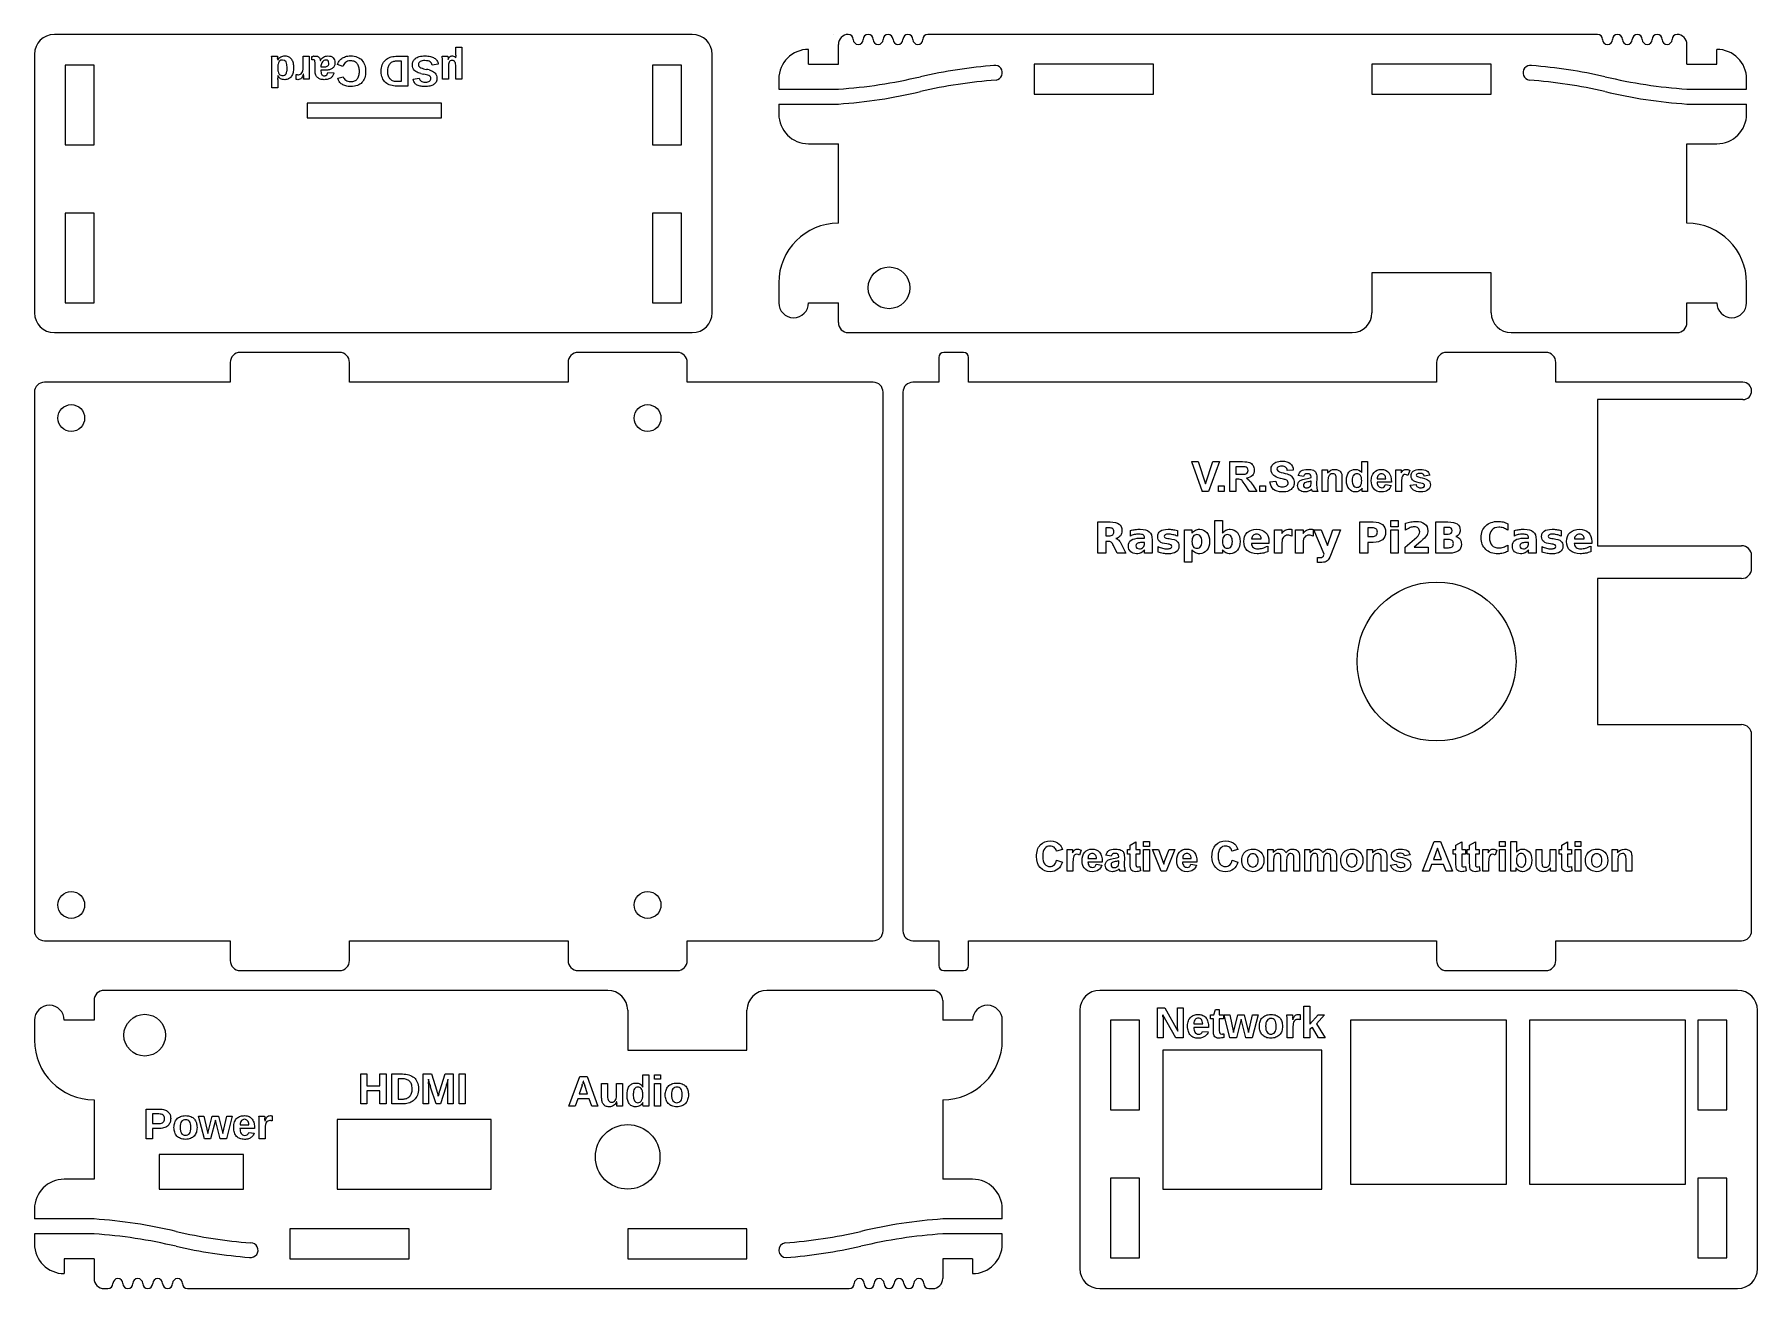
# Model space of a CAD drawing. Header units: millimetres. Extents: x 0 to 173, y 0 to 126.
import ezdxf

# ---------------------------------------------------------------- set-up
doc = ezdxf.new("R2010")
doc.units = ezdxf.units.MM
doc.layers.add('connector cutout', color=1, linetype='Continuous')
doc.layers.add('text', color=2, linetype='Continuous')

msp = doc.modelspace()

# ---------------------------------------------------------------- linework, layer by layer
at = {"lineweight": -3}
for p, q in [((66.2, 126.2), (2, 126.2)), ((80.4, 126.2), (80.4, 126.2)), ((80.9, 123.2), (80.9, 125.2)), ((157.3, 126.2), (89.9, 126.2)), ((166.3, 123.2), (166.3, 125.2)), ((0, 124.2), (0, 98.2)), ((68.2, 98.2), (68.2, 124.2)), ((77.9, 123.2), (77.9, 124.7)), ((77.9, 123.2), (80.9, 123.2)), ((112.6, 123.2), (100.6, 123.2)), ((100.6, 123.2), (100.6, 120.2)), ((112.6, 120.2), (112.6, 123.2)), ((146.6, 123.2), (134.6, 123.2)), ((134.6, 123.2), (134.6, 120.2)), ((146.6, 120.2), (146.6, 123.2)), ((166.3, 123.2), (169.3, 123.2)), ((169.3, 123.2), (169.3, 124.7)), ((169.3, 123.2), (169.3, 123.2)), ((6, 123.1), (3.1, 123.1)), ((3.1, 123.1), (3.1, 115.1)), ((6, 115.1), (6, 123.1)), ((65.1, 123.1), (62.2, 123.1)), ((62.2, 123.1), (62.2, 115.1)), ((65.1, 115.1), (65.1, 123.1)), ((74.9, 121.7), (74.9, 120.7)), ((172.3, 120.7), (172.3, 121.7)), ((74.9, 120.7), (80.9, 120.7)), ((100.6, 120.2), (112.6, 120.2)), ((134.6, 120.2), (146.6, 120.2)), ((166.3, 120.7), (172.3, 120.7)), ((74.9, 119.2), (80.9, 119.2)), ((74.9, 119.2), (74.9, 118.2)), ((166.3, 119.2), (172.3, 119.2)), ((172.3, 118.2), (172.3, 119.2)), ((3.1, 115.1), (6, 115.1)), ((62.2, 115.1), (65.1, 115.1)), ((77.9, 115.2), (80.9, 115.2)), ((80.9, 107.2), (80.9, 115.2)), ((166.3, 115.2), (169.3, 115.2)), ((166.3, 107.2), (166.3, 115.2)), ((6, 108.2), (3.1, 108.2)), ((3.1, 108.2), (3.1, 99.2)), ((6, 99.2), (6, 108.2)), ((65.1, 108.2), (62.2, 108.2)), ((62.2, 108.2), (62.2, 99.2)), ((65.1, 99.2), (65.1, 108.2)), ((169.3, 107.2), (169.3, 107.2)), ((74.9, 101.2), (74.9, 99.2)), ((146.6, 102.2), (134.6, 102.2)), ((134.6, 102.2), (134.6, 98.2)), ((146.6, 98.2), (146.6, 102.2)), ((172.3, 99.2), (172.3, 101.2)), ((3.1, 99.2), (6, 99.2)), ((62.2, 99.2), (65.1, 99.2)), ((77.9, 99.2), (77.9, 99.2)), ((77.9, 99.2), (80.9, 99.2)), ((80.9, 97.2), (80.9, 99.2)), ((166.3, 99.2), (169.3, 99.2)), ((166.3, 97.2), (166.3, 99.2)), ((169.3, 99.2), (169.3, 99.2)), ((2, 96.2), (66.2, 96.2)), ((81.9, 96.2), (132.6, 96.2)), ((148.6, 96.2), (165.3, 96.2)), ((30.7, 94.2), (20.7, 94.2)), ((64.7, 94.2), (54.7, 94.2)), ((152.1, 94.2), (142.1, 94.2)), ((19.7, 93.2), (19.7, 91.2)), ((31.7, 91.2), (31.7, 93.2)), ((53.7, 93.2), (53.7, 91.2)), ((65.7, 91.2), (65.7, 93.2)), ((141.1, 93.2), (141.1, 91.2)), ((153.1, 91.2), (153.1, 93.2)), ((0, 90.2), (0, 36)), ((19.7, 91.2), (1, 91.2)), ((53.7, 91.2), (31.7, 91.2)), ((84.4, 91.2), (65.7, 91.2)), ((85.4, 36), (85.4, 90.2)), ((87.4, 90.2), (87.4, 36)), ((91, 91.2), (88.4, 91.2)), ((141.1, 91.2), (94, 91.2)), ((171.93, 91.2), (153.1, 91.2)), ((172.8, 36), (172.8, 55.75)), ((1, 35), (19.7, 35)), ((19.7, 35), (19.7, 33)), ((31.7, 35), (53.7, 35)), ((31.7, 33), (31.7, 35)), ((53.7, 35), (53.7, 33)), ((65.7, 35), (84.4, 35)), ((65.7, 33), (65.7, 35)), ((88.4, 35), (91, 35)), ((94, 35), (141.1, 35)), ((141.1, 35), (141.1, 33)), ((153.1, 33), (153.1, 35)), ((153.1, 35), (171.8, 35)), ((20.7, 32), (30.7, 32)), ((54.7, 32), (64.7, 32)), ((142.1, 32), (152.1, 32)), ((57.7, 30), (7, 30)), ((90.4, 30), (73.7, 30)), ((171.4, 30), (107.2, 30)), ((6, 29), (6, 27)), ((59.7, 28), (59.7, 24)), ((71.7, 24), (71.7, 28)), ((91.4, 29), (91.4, 27)), ((105.2, 28), (105.2, 2)), ((173.4, 2), (173.4, 28)), ((0, 27), (0, 25)), ((3, 27), (3, 27)), ((6, 27), (3, 27)), ((94.4, 27), (91.4, 27)), ((94.4, 27), (94.4, 27)), ((97.4, 25), (97.4, 27)), ((111.2, 27), (108.3, 27)), ((108.3, 27), (108.3, 18)), ((111.2, 18), (111.2, 27)), ((170.3, 27), (167.4, 27)), ((167.4, 27), (167.4, 18)), ((170.3, 18), (170.3, 27)), ((59.7, 24), (71.7, 24)), ((3, 19), (3, 19)), ((6, 19), (6, 11)), ((91.4, 19), (91.4, 11)), ((108.3, 18), (111.2, 18)), ((167.4, 18), (170.3, 18)), ((6, 11), (3, 11)), ((94.4, 11), (91.4, 11)), ((111.2, 11.1), (108.3, 11.1)), ((108.3, 11.1), (108.3, 3.1)), ((111.2, 3.1), (111.2, 11.1)), ((170.3, 11.1), (167.4, 11.1)), ((167.4, 11.1), (167.4, 3.1)), ((170.3, 3.1), (170.3, 11.1)), ((0, 8), (0, 7)), ((6, 7), (0, 7)), ((97.4, 7), (91.4, 7)), ((97.4, 7), (97.4, 8)), ((6, 5.5), (0, 5.5)), ((0, 5.5), (0, 4.5)), ((37.7, 6), (25.7, 6)), ((25.7, 6), (25.7, 3)), ((37.7, 3), (37.7, 6)), ((71.7, 6), (59.7, 6)), ((59.7, 6), (59.7, 3)), ((71.7, 3), (71.7, 6)), ((97.4, 5.5), (91.4, 5.5)), ((97.4, 4.5), (97.4, 5.5)), ((3, 3), (3, 3)), ((3, 3), (3, 1.5)), ((6, 3), (3, 3)), ((6, 3), (6, 1)), ((25.7, 3), (37.7, 3)), ((59.7, 3), (71.7, 3)), ((94.4, 3), (91.4, 3)), ((91.4, 3), (91.4, 1)), ((94.4, 3), (94.4, 1.5)), ((108.3, 3.1), (111.2, 3.1)), ((167.4, 3.1), (170.3, 3.1)), ((7, 0), (7.4, 0)), ((15.4, 0), (82, 0)), ((90, 0), (90.4, 0)), ((91.4, 0), (91.4, 0)), ((107.2, 0), (171.4, 0))]:
    msp.add_line(p, q, dxfattribs=at)
for p, q in [((91, 93.7), (91, 91.2)), ((93.5, 94.2), (91.5, 94.2)), ((94, 91.2), (94, 93.7)), ((94, 91.2), (94, 91.2)), ((157.3, 89.45), (157.3, 74.75)), ((171.93, 89.45), (157.3, 89.45)), ((157.3, 74.75), (171.8, 74.75)), ((172.8, 72.45), (172.8, 73.75)), ((157.3, 71.45), (157.3, 56.75)), ((171.8, 71.45), (157.3, 71.45)), ((157.3, 56.75), (171.8, 56.75)), ((91, 35), (91, 32.5)), ((94, 35), (94, 35)), ((94, 32.5), (94, 35)), ((91.5, 32), (93.5, 32))]:
    msp.add_line(p, q)
for centre in [(86, 100.7), (11.1, 25.5)]:
    msp.add_circle(centre, 2.1)
for centre, radius, start, end in [((2, 124.2), 2, 90, 180), ((66.2, 124.2), 2, 0, 90), ((81.9, 125.2), 1, 90, 180), ((165.3, 125.2), 1, 0, 90), ((77.9, 121.7), 3, 90, 180), ((169.3, 121.7), 3, 0, 90), ((77.56, 170.59), 50, 273.8292, 283.4021), ((100.32, 73.21), 50, 94.1979, 102.9071), ((100.43, 71.74), 50, 94.1965, 103.0348), ((96.66, 122.34), 0.742, 278.5192, 98.5221), ((150.54, 122.34), 0.742, 81.3844, 261.3844), ((146.77, 71.74), 50, 76.9645, 85.8042), ((146.88, 73.21), 50, 77.0936, 85.6751), ((169.64, 170.59), 50, 256.5979, 266.1708), ((77.56, 169.09), 50, 273.8292, 283.4021), ((169.64, 169.09), 50, 256.5979, 266.1708), ((77.9, 118.2), 3, 180, 270), ((169.3, 118.2), 3, 270, 0), ((2, 98.2), 2, 180, 270), ((66.2, 98.2), 2, 270, 0), ((81.9, 97.2), 1, 180, 270), ((165.3, 97.2), 1, 270, 0), ((20.7, 93.2), 1, 90, 180), ((30.7, 93.2), 1, 0, 90), ((54.7, 93.2), 1, 90, 180), ((64.7, 93.2), 1, 0, 90), ((142.1, 93.2), 1, 90, 180), ((152.1, 93.2), 1, 0, 90), ((1, 90.2), 1, 90, 180), ((84.4, 90.2), 1, 0, 90), ((88.4, 90.2), 1, 90, 180), ((1, 36), 1, 180, 270), ((84.4, 36), 1, 270, 0), ((88.4, 36), 1, 180, 270), ((171.8, 36), 1, 270, 0), ((20.7, 33), 1, 180, 270), ((30.7, 33), 1, 270, 0), ((54.7, 33), 1, 180, 270), ((64.7, 33), 1, 270, 0), ((142.1, 33), 1, 180, 270), ((152.1, 33), 1, 270, 0), ((7, 29), 1, 90, 180), ((90.4, 29), 1, 0, 90), ((107.2, 28), 2, 90, 180), ((171.4, 28), 2, 0, 90), ((95.9, 27), 1.5, 0, 180), ((91.4, 25), 6, 270, 0), ((3, 8), 3, 90, 180), ((94.4, 8), 3, 0, 90), ((2.66, -42.89), 50, 76.5979, 86.1708), ((94.74, -42.89), 50, 93.8292, 103.4021), ((2.66, -44.39), 50, 76.5979, 86.1708), ((25.53, 54.46), 50, 256.9645, 265.6752), ((71.87, 54.46), 50, 274.1965, 283.0348), ((94.74, -44.39), 50, 93.8292, 103.4021), ((3, 4.5), 3, 180, 270), ((25.42, 52.99), 50, 257.0936, 265.6751), ((21.76, 3.86), 0.742, 261.3844, 90.0951), ((75.64, 3.86), 0.742, 98.5192, 270), ((71.98, 52.99), 50, 274.1979, 282.9071), ((94.4, 4.5), 3, 270, 0), ((107.2, 2), 2, 180, 270), ((171.4, 2), 2, 270, 0), ((7, 1), 1, 180, 270), ((90.4, 1), 1, 270, 0)]:
    msp.add_arc(centre, radius, start, end, dxfattribs=at)
for centre, radius, start, end in [((81.9, 125.7), 0.5, 0, 90), ((82.9, 125.7), 0.5, 180, 0), ((83.9, 125.7), 0.5, 0, 180), ((84.9, 125.7), 0.5, 180, 0), ((85.9, 125.7), 0.5, 0, 180), ((86.9, 125.7), 0.5, 180, 0), ((87.9, 125.7), 0.5, 0, 180), ((88.9, 125.7), 0.5, 180, 0), ((89.9, 125.7), 0.5, 90, 180), ((157.3, 125.7), 0.5, 0, 90), ((158.3, 125.7), 0.5, 180, 0), ((159.3, 125.7), 0.5, 0, 180), ((160.3, 125.7), 0.5, 180, 0), ((161.3, 125.7), 0.5, 0, 180), ((162.3, 125.7), 0.5, 180, 0), ((163.3, 125.7), 0.5, 0, 180), ((164.3, 125.7), 0.5, 180, 0), ((165.3, 125.7), 0.5, 90, 180), ((80.9, 101.2), 6, 90, 180), ((166.3, 101.2), 6, 0, 90), ((76.4, 99.2), 1.5, 180, 0), ((170.8, 99.2), 1.5, 180, 0), ((132.6, 98.2), 2, 270, 0), ((148.6, 98.2), 2, 180, 270), ((91.5, 93.7), 0.5, 90, 180), ((93.5, 93.7), 0.5, 0, 90), ((171.93, 90.33), 0.875, 270, 90), ((171.8, 73.75), 1, 0, 90), ((171.8, 72.45), 1, 270, 0), ((171.8, 55.75), 1, 0, 90), ((91.5, 32.5), 0.5, 180, 270), ((93.5, 32.5), 0.5, 270, 0), ((57.7, 28), 2, 0, 90), ((73.7, 28), 2, 90, 180), ((1.5, 27), 1.5, 0, 180), ((6, 25), 6, 180, 270), ((7.4, 0.5), 0.5, 270, 0), ((8.4, 0.5), 0.5, 0, 180), ((9.4, 0.5), 0.5, 180, 0), ((10.4, 0.5), 0.5, 0, 180), ((11.4, 0.5), 0.5, 180, 0), ((12.4, 0.5), 0.5, 0, 180), ((13.4, 0.5), 0.5, 180, 0), ((14.4, 0.5), 0.5, 0, 180), ((15.4, 0.5), 0.5, 180, 270), ((82, 0.5), 0.5, 270, 0), ((83, 0.5), 0.5, 0, 180), ((84, 0.5), 0.5, 180, 0), ((85, 0.5), 0.5, 0, 180), ((86, 0.5), 0.5, 180, 0), ((87, 0.5), 0.5, 0, 180), ((88, 0.5), 0.5, 180, 0), ((89, 0.5), 0.5, 0, 180), ((90, 0.5), 0.5, 180, 270)]:
    msp.add_arc(centre, radius, start, end)
at = {"layer": 'connector cutout'}
for p, q in [((40.95, 119.3), (27.45, 119.3)), ((27.45, 119.3), (27.45, 117.8)), ((40.95, 117.8), (40.95, 119.3)), ((27.45, 117.8), (40.95, 117.8)), ((148.15, 27), (132.45, 27)), ((132.45, 27), (132.45, 10.5)), ((148.15, 10.5), (148.15, 27)), ((166.15, 27), (150.45, 27)), ((150.45, 27), (150.45, 10.5)), ((166.15, 10.5), (166.15, 27)), ((129.55, 24), (113.55, 24)), ((113.55, 24), (113.55, 10)), ((129.55, 10), (129.55, 24)), ((45.95, 17), (30.45, 17)), ((30.45, 17), (30.45, 10)), ((45.95, 10), (45.95, 17)), ((21.05, 13.5), (12.55, 13.5)), ((12.55, 13.5), (12.55, 10)), ((21.05, 10), (21.05, 13.5)), ((132.45, 10.5), (148.15, 10.5)), ((150.45, 10.5), (166.15, 10.5)), ((12.55, 10), (21.05, 10)), ((30.45, 10), (45.95, 10)), ((113.55, 10), (129.55, 10))]:
    msp.add_line(p, q, dxfattribs=at)
for centre, radius in [((3.7, 87.6), 1.35), ((61.7, 87.6), 1.35), ((141.1, 63.1), 8), ((3.7, 38.6), 1.35), ((61.7, 38.6), 1.35), ((59.7, 13.25), 3.25)]:
    msp.add_circle(centre, radius, dxfattribs=at)
at = {"layer": 'text'}
for p, q in [((42.4, 124.1), (42.4, 124.91)), ((42.4, 124.91), (43, 124.91)), ((43, 124.91), (43, 121.7)), ((23.87, 124), (24.45, 124)), ((23.89, 120.84), (23.89, 123.5)), ((24.48, 123.63), (24.49, 123.63)), ((27.04, 122.87), (27.04, 124)), ((27.04, 124), (27.64, 124)), ((27.64, 124), (27.64, 122.24)), ((27.91, 123.65), (27.91, 123.97)), ((28.24, 122.48), (28.24, 123.32)), ((28.76, 123.59), (28.77, 123.59)), ((31.02, 122.98), (30.48, 123.18)), ((36.35, 124), (37.56, 124)), ((36.94, 123.51), (36.4, 123.51)), ((36.94, 121.49), (36.94, 123.51)), ((37.56, 124), (37.56, 121)), ((40.64, 123.22), (40.03, 123.12)), ((41.03, 124), (41.61, 124)), ((41.05, 121.7), (41.05, 123.48)), ((41.63, 123.69), (41.64, 123.69)), ((42.4, 123.85), (42.41, 123.85)), ((24.49, 122.06), (24.48, 122.06)), ((24.49, 121.68), (24.49, 120.84)), ((26.32, 121.68), (26.32, 122.18)), ((27.06, 122.19), (27.05, 122.19)), ((27.66, 121.7), (27.09, 121.7)), ((28.83, 123.05), (28.83, 122.93)), ((28.83, 122.93), (29.14, 122.94)), ((29.33, 122.61), (28.83, 122.6)), ((28.83, 122.6), (28.83, 122.49)), ((29.51, 122.37), (30.14, 122.34)), ((30.52, 121.79), (31.07, 121.94)), ((36.49, 121.49), (36.94, 121.49)), ((38.11, 121.71), (38.72, 121.79)), ((41.65, 121.7), (41.05, 121.7)), ((41.65, 122.93), (41.65, 121.7)), ((42.4, 121.7), (42.4, 122.98)), ((43, 121.7), (42.4, 121.7)), ((24.49, 120.84), (23.89, 120.84)), ((37.56, 121), (36.48, 121)), ((116.44, 83.21), (117.1, 83.21)), ((116.44, 83.21), (117.52, 80.21)), ((117.1, 83.21), (117.86, 80.99)), ((117.86, 80.99), (118.6, 83.21)), ((119.24, 83.21), (118.16, 80.21)), ((118.6, 83.21), (119.24, 83.21)), ((120.31, 80.21), (120.31, 83.21)), ((120.31, 83.21), (121.58, 83.21)), ((121.38, 82.7), (120.91, 82.7)), ((120.91, 82.7), (120.91, 81.94)), ((120.91, 81.94), (121.36, 81.94)), ((126.68, 82.36), (126.08, 82.33)), ((127.71, 81.72), (127.18, 81.82)), ((128.48, 81.63), (128.48, 81.69)), ((129.04, 81.6), (129.03, 80.93)), ((129.6, 80.21), (129.6, 82.39)), ((129.6, 82.39), (130.13, 82.39)), ((130.13, 82.39), (130.13, 82.07)), ((131.58, 81.56), (131.58, 80.21)), ((133.57, 82.13), (133.57, 83.21)), ((133.57, 83.21), (134.14, 83.21)), ((134.14, 83.21), (134.14, 80.21)), ((136.99, 80.21), (136.99, 82.39)), ((136.99, 82.39), (137.53, 82.39)), ((137.53, 82.39), (137.53, 82.08)), ((138.4, 82.33), (138.22, 81.83)), ((140.41, 81.86), (139.86, 81.76)), ((118.16, 80.21), (117.52, 80.21)), ((119.14, 80.21), (119.14, 80.79)), ((119.14, 80.79), (119.71, 80.79)), ((119.71, 80.21), (119.14, 80.21)), ((119.71, 80.79), (119.71, 80.21)), ((120.91, 80.21), (120.31, 80.21)), ((121.03, 81.46), (120.91, 81.46)), ((120.91, 81.46), (120.91, 80.21)), ((122.28, 80.21), (121.84, 80.87)), ((123, 80.21), (122.28, 80.21)), ((122.64, 80.8), (123, 80.21)), ((123.32, 80.21), (123.32, 80.79)), ((123.32, 80.79), (123.89, 80.79)), ((123.89, 80.21), (123.32, 80.21)), ((123.89, 80.79), (123.89, 80.21)), ((124.33, 81.19), (124.92, 81.25)), ((128.48, 81.14), (128.48, 81.26)), ((129.17, 80.21), (128.6, 80.21)), ((130.17, 80.21), (129.6, 80.21)), ((130.17, 81.2), (130.17, 80.21)), ((131, 80.21), (131, 81.32)), ((131.58, 80.21), (131, 80.21)), ((133.61, 80.21), (133.61, 80.53)), ((134.14, 80.21), (133.61, 80.21)), ((136.56, 81.13), (135.12, 81.13)), ((135.13, 81.49), (135.98, 81.49)), ((135.95, 80.9), (136.53, 80.81)), ((137.57, 80.21), (136.99, 80.21)), ((137.57, 80.88), (137.57, 80.21)), ((138.45, 80.83), (139.03, 80.92)), ((107, 74), (107, 77.14)), ((107, 77.14), (108.24, 77.14)), ((108.15, 76.56), (107.81, 76.56)), ((107.81, 76.56), (107.81, 75.75)), ((115.73, 73.1), (115.73, 76.36)), ((115.73, 76.36), (116.48, 76.36)), ((116.48, 76.36), (116.48, 76.01)), ((118.8, 74), (118.8, 77.28)), ((118.8, 77.28), (119.55, 77.28)), ((119.55, 77.28), (119.55, 76.01)), ((124.78, 74), (124.78, 76.36)), ((124.78, 76.36), (125.54, 76.36)), ((125.54, 76.36), (125.54, 75.97)), ((126.53, 76.4), (126.53, 75.72)), ((126.92, 74), (126.92, 76.36)), ((126.92, 76.36), (127.67, 76.36)), ((127.67, 76.36), (127.67, 75.97)), ((128.67, 76.4), (128.67, 75.72)), ((128.74, 76.36), (129.49, 76.36)), ((129.79, 73.91), (128.74, 76.36)), ((129.49, 76.36), (130.13, 74.76)), ((130.13, 74.76), (130.67, 76.36)), ((131.42, 76.36), (130.43, 73.78)), ((130.67, 76.36), (131.42, 76.36)), ((133.38, 77.14), (134.73, 77.14)), ((133.38, 74), (133.38, 77.14)), ((134.19, 76.56), (134.19, 75.68)), ((134.64, 76.56), (134.19, 76.56)), ((136.49, 77.28), (137.24, 77.28)), ((136.49, 76.66), (136.49, 77.28)), ((137.24, 76.66), (136.49, 76.66)), ((136.49, 76.36), (137.24, 76.36)), ((136.49, 74), (136.49, 76.36)), ((137.24, 77.28), (137.24, 76.66)), ((137.24, 76.36), (137.24, 74)), ((137.96, 76.32), (137.96, 77.01)), ((141.01, 74), (141.01, 77.14)), ((141.01, 77.14), (142.23, 77.14)), ((142.27, 76.59), (141.83, 76.59)), ((141.83, 76.59), (141.83, 75.93)), ((148.26, 76.97), (148.26, 76.32)), ((107.81, 75.75), (108.15, 75.75)), ((107.81, 75.19), (107.81, 74)), ((108.04, 75.19), (107.81, 75.19)), ((108.97, 74), (108.59, 74.78)), ((109.4, 74.89), (109.84, 74)), ((110.29, 75.72), (110.29, 76.29)), ((111.27, 75.51), (111.71, 75.51)), ((111.71, 75.06), (111.32, 75.06)), ((111.71, 75.51), (111.71, 75.57)), ((111.71, 74.97), (111.71, 75.06)), ((112.47, 75.35), (112.47, 74)), ((113.07, 74.09), (113.07, 74.66)), ((114.08, 74.91), (113.94, 74.93)), ((114.06, 75.48), (114.2, 75.47)), ((115.02, 76.28), (115.02, 75.71)), ((124.23, 74.97), (122.46, 74.97)), ((122.47, 75.44), (123.45, 75.44)), ((124.11, 74.72), (124.11, 74.14)), ((124.23, 75.19), (124.23, 74.97)), ((125.54, 75.09), (125.54, 74)), ((127.67, 75.09), (127.67, 74)), ((134.19, 75.68), (134.64, 75.68)), ((134.73, 75.09), (134.19, 75.09)), ((134.19, 75.09), (134.19, 74)), ((137.95, 74.6), (139.1, 75.61)), ((137.95, 74), (137.95, 74.6)), ((139.53, 75.19), (138.85, 74.6)), ((138.85, 74.6), (140.24, 74.6)), ((140.24, 74.6), (140.24, 74)), ((141.83, 75.93), (142.27, 75.93)), ((142.3, 75.37), (141.83, 75.37)), ((141.83, 75.37), (141.83, 74.55)), ((148.26, 74.82), (148.26, 74.17)), ((148.93, 75.72), (148.93, 76.29)), ((149.91, 75.51), (150.35, 75.51)), ((150.35, 75.06), (149.96, 75.06)), ((150.35, 75.51), (150.35, 75.57)), ((150.35, 74.97), (150.35, 75.06)), ((151.11, 75.35), (151.11, 74)), ((151.71, 74.09), (151.71, 74.66)), ((152.71, 74.91), (152.58, 74.93)), ((152.7, 75.48), (152.83, 75.47)), ((153.65, 76.28), (153.65, 75.71)), ((156.72, 74.97), (154.96, 74.97)), ((154.97, 75.44), (155.95, 75.44)), ((156.61, 74.72), (156.61, 74.14)), ((156.72, 75.19), (156.72, 74.97)), ((107.81, 74), (107, 74)), ((109.84, 74), (108.97, 74)), ((111.71, 74), (111.71, 74.35)), ((112.47, 74), (111.71, 74)), ((116.48, 73.1), (115.73, 73.1)), ((116.48, 74.34), (116.48, 73.1)), ((119.55, 74), (118.8, 74)), ((119.55, 74.34), (119.55, 74)), ((125.54, 74), (124.78, 74)), ((127.67, 74), (126.92, 74)), ((129.12, 73.07), (129.12, 73.56)), ((129.12, 73.56), (129.36, 73.56)), ((129.56, 73.07), (129.12, 73.07)), ((129.77, 73.84), (129.79, 73.91)), ((134.19, 74), (133.38, 74)), ((137.24, 74), (136.49, 74)), ((140.24, 74), (137.95, 74)), ((142.36, 74), (141.01, 74)), ((141.83, 74.55), (142.3, 74.55)), ((150.35, 74), (150.35, 74.35)), ((151.11, 74), (150.35, 74)), ((103.44, 44.17), (102.84, 44.03)), ((103.93, 42), (103.93, 44.17)), ((103.93, 44.17), (104.47, 44.17)), ((104.47, 44.17), (104.47, 43.86)), ((105.34, 44.11), (105.16, 43.61)), ((108.35, 43.51), (107.82, 43.6)), ((109.12, 43.42), (109.12, 43.48)), ((109.68, 43.39), (109.67, 42.71)), ((110, 43.71), (110, 44.17)), ((110, 44.17), (110.27, 44.17)), ((110.27, 43.71), (110, 43.71)), ((110.27, 44.61), (110.85, 44.94)), ((110.27, 44.17), (110.27, 44.61)), ((110.27, 42.77), (110.27, 43.71)), ((110.85, 44.94), (110.85, 44.17)), ((110.85, 44.17), (111.24, 44.17)), ((111.24, 43.71), (110.85, 43.71)), ((110.85, 43.71), (110.85, 42.84)), ((111.24, 44.17), (111.24, 43.71)), ((111.62, 44.47), (111.62, 45)), ((111.62, 45), (112.2, 45)), ((112.2, 44.47), (111.62, 44.47)), ((111.62, 42), (111.62, 44.17)), ((111.62, 44.17), (112.2, 44.17)), ((112.2, 45), (112.2, 44.47)), ((112.2, 44.17), (112.2, 42)), ((113.38, 42), (112.51, 44.17)), ((112.51, 44.17), (113.11, 44.17)), ((113.11, 44.17), (113.52, 43.06)), ((113.76, 43.06), (114.18, 44.17)), ((114.77, 44.17), (113.9, 42)), ((114.18, 44.17), (114.77, 44.17)), ((121.1, 44.17), (120.51, 44.03)), ((124.12, 44.17), (124.65, 44.17)), ((124.12, 42), (124.12, 44.17)), ((124.65, 44.17), (124.65, 43.88)), ((127.32, 43.39), (127.32, 42)), ((127.83, 44.17), (128.36, 44.17)), ((127.83, 42), (127.83, 44.17)), ((128.36, 44.17), (128.36, 43.88)), ((131.03, 43.39), (131.03, 42)), ((134.12, 42), (134.12, 44.17)), ((134.12, 44.17), (134.66, 44.17)), ((134.66, 44.17), (134.66, 43.85)), ((136.1, 43.35), (136.1, 42)), ((138.43, 43.65), (137.88, 43.55)), ((139.7, 42), (140.87, 45)), ((141.19, 44.3), (140.78, 43.19)), ((140.87, 45), (141.51, 45)), ((141.6, 43.19), (141.19, 44.3)), ((141.51, 45), (142.71, 42)), ((142.78, 43.71), (142.78, 44.17)), ((142.78, 44.17), (143.05, 44.17)), ((143.05, 43.71), (142.78, 43.71)), ((143.05, 44.61), (143.63, 44.94)), ((143.05, 44.17), (143.05, 44.61)), ((143.05, 42.77), (143.05, 43.71)), ((143.63, 44.94), (143.63, 44.17)), ((143.63, 44.17), (144.02, 44.17)), ((144.02, 43.71), (143.63, 43.71)), ((143.63, 43.71), (143.63, 42.84)), ((144.02, 44.17), (144.02, 43.71)), ((144.17, 43.71), (144.17, 44.17)), ((144.17, 44.17), (144.43, 44.17)), ((144.43, 43.71), (144.17, 43.71)), ((144.43, 44.61), (145.01, 44.94)), ((144.43, 44.17), (144.43, 44.61)), ((144.43, 42.77), (144.43, 43.71)), ((145.01, 44.94), (145.01, 44.17)), ((145.01, 44.17), (145.4, 44.17)), ((145.4, 43.71), (145.01, 43.71)), ((145.01, 43.71), (145.01, 42.84)), ((145.4, 44.17), (145.4, 43.71)), ((145.76, 42), (145.76, 44.17)), ((145.76, 44.17), (146.3, 44.17)), ((146.3, 44.17), (146.3, 43.86)), ((147.17, 44.11), (146.99, 43.61)), ((147.42, 44.47), (147.42, 45)), ((147.42, 45), (148, 45)), ((148, 44.47), (147.42, 44.47)), ((147.42, 42), (147.42, 44.17)), ((147.42, 44.17), (148, 44.17)), ((148, 45), (148, 44.47)), ((148, 44.17), (148, 42)), ((148.56, 42), (148.56, 45)), ((148.56, 45), (149.14, 45)), ((149.14, 45), (149.14, 43.92)), ((151.12, 42.8), (151.12, 44.17)), ((151.12, 44.17), (151.69, 44.17)), ((151.69, 44.17), (151.69, 43.17)), ((152.52, 43.26), (152.52, 44.17)), ((152.52, 44.17), (153.1, 44.17)), ((153.1, 44.17), (153.1, 42)), ((153.44, 43.71), (153.44, 44.17)), ((153.44, 44.17), (153.7, 44.17)), ((153.7, 43.71), (153.44, 43.71)), ((153.7, 44.61), (154.28, 44.94)), ((153.7, 44.17), (153.7, 44.61)), ((153.7, 42.77), (153.7, 43.71)), ((154.28, 44.94), (154.28, 44.17)), ((154.28, 44.17), (154.67, 44.17)), ((154.67, 43.71), (154.28, 43.71)), ((154.28, 43.71), (154.28, 42.84)), ((154.67, 44.17), (154.67, 43.71)), ((155.06, 44.47), (155.06, 45)), ((155.06, 45), (155.63, 45)), ((155.63, 44.47), (155.06, 44.47)), ((155.06, 42), (155.06, 44.17)), ((155.06, 44.17), (155.63, 44.17)), ((155.63, 45), (155.63, 44.47)), ((155.63, 44.17), (155.63, 42)), ((158.76, 42), (158.76, 44.17)), ((158.76, 44.17), (159.3, 44.17)), ((159.3, 44.17), (159.3, 43.85)), ((160.75, 43.35), (160.75, 42)), ((102.86, 43.1), (103.45, 42.92)), ((104.51, 42), (103.93, 42)), ((104.51, 42.67), (104.51, 42)), ((107.45, 42.92), (106.01, 42.92)), ((106.02, 43.27), (106.88, 43.27)), ((106.85, 42.69), (107.42, 42.6)), ((109.12, 42.93), (109.12, 43.04)), ((109.8, 42), (109.24, 42)), ((111.24, 42.48), (111.29, 42.04)), ((112.2, 42), (111.62, 42)), ((113.9, 42), (113.38, 42)), ((113.52, 43.06), (113.64, 42.69)), ((116.98, 42.92), (115.53, 42.92)), ((115.55, 43.27), (116.4, 43.27)), ((116.37, 42.69), (116.94, 42.6)), ((120.53, 43.1), (121.11, 42.92)), ((124.7, 42), (124.12, 42)), ((124.7, 43.06), (124.7, 42)), ((125.44, 42), (125.44, 43.19)), ((126.01, 42), (125.44, 42)), ((126.01, 43.04), (126.01, 42)), ((126.74, 42), (126.74, 43.24)), ((127.32, 42), (126.74, 42)), ((128.41, 42), (127.83, 42)), ((128.41, 43.06), (128.41, 42)), ((129.14, 42), (129.14, 43.19)), ((129.72, 42), (129.14, 42)), ((129.72, 43.04), (129.72, 42)), ((130.45, 42), (130.45, 43.24)), ((131.03, 42), (130.45, 42)), ((134.7, 42), (134.12, 42)), ((134.7, 42.98), (134.7, 42)), ((135.53, 42), (135.53, 43.11)), ((136.1, 42), (135.53, 42)), ((136.47, 42.62), (137.05, 42.71)), ((140.35, 42), (139.7, 42)), ((140.59, 42.68), (140.35, 42)), ((141.79, 42.68), (140.59, 42.68)), ((140.78, 43.19), (141.6, 43.19)), ((142.06, 42), (141.79, 42.68)), ((142.71, 42), (142.06, 42)), ((144.02, 42.48), (144.07, 42.04)), ((145.4, 42.48), (145.45, 42.04)), ((146.34, 42), (145.76, 42)), ((146.34, 42.67), (146.34, 42)), ((148, 42), (147.42, 42)), ((149.09, 42), (148.56, 42)), ((149.09, 42.32), (149.09, 42)), ((152.56, 42), (152.56, 42.33)), ((153.1, 42), (152.56, 42)), ((154.67, 42.48), (154.72, 42.04)), ((155.63, 42), (155.06, 42)), ((159.34, 42), (158.76, 42)), ((159.34, 42.98), (159.34, 42)), ((160.17, 42), (160.17, 43.11)), ((160.75, 42), (160.17, 42)), ((113.02, 25.24), (113.02, 28.24)), ((113.02, 28.24), (113.74, 28.24)), ((113.74, 28.24), (115.07, 25.91)), ((115.03, 26.49), (115.03, 28.24)), ((115.03, 28.24), (115.59, 28.24)), ((115.59, 28.24), (115.59, 25.24)), ((118.67, 27.54), (118.85, 28.08)), ((118.85, 28.08), (119.23, 28.08)), ((119.23, 28.08), (119.23, 27.54)), ((127.75, 25.24), (127.75, 28.4)), ((127.75, 28.4), (128.35, 28.4)), ((128.35, 28.4), (128.35, 26.59)), ((114.85, 25.24), (113.54, 27.55)), ((113.58, 27.01), (113.58, 25.24)), ((116.67, 26.65), (117.57, 26.65)), ((118.15, 26.27), (116.67, 26.27)), ((118.15, 26.29), (118.15, 26.27)), ((118.34, 27.14), (118.34, 27.54)), ((118.34, 27.54), (118.67, 27.54)), ((118.64, 27.14), (118.34, 27.14)), ((118.64, 25.78), (118.64, 27.14)), ((119.23, 27.54), (119.66, 27.54)), ((119.66, 27.14), (119.23, 27.14)), ((119.23, 27.14), (119.23, 25.94)), ((119.66, 27.54), (119.66, 27.14)), ((120.31, 25.24), (119.72, 27.54)), ((119.72, 27.54), (120.28, 27.54)), ((120.28, 27.54), (120.66, 25.78)), ((120.66, 25.78), (121.1, 27.54)), ((121.43, 27.11), (120.95, 25.24)), ((121.1, 27.54), (121.74, 27.54)), ((121.89, 25.24), (121.43, 27.11)), ((121.74, 27.54), (122.18, 25.78)), ((122.18, 25.78), (122.58, 27.54)), ((123.13, 27.54), (122.53, 25.24)), ((122.58, 27.54), (123.13, 27.54)), ((126.03, 27.54), (126.61, 27.54)), ((126.05, 25.24), (126.05, 27)), ((126.63, 27.05), (126.64, 27.05)), ((126.65, 26.37), (126.65, 25.24)), ((127.38, 27.55), (127.38, 27.05)), ((128.35, 26.59), (129.17, 27.54)), ((128.61, 26.28), (128.35, 26.1)), ((128.35, 26.1), (128.35, 25.24)), ((129.22, 25.24), (128.61, 26.28)), ((129.82, 27.54), (129.01, 26.64)), ((129.01, 26.64), (129.88, 25.24)), ((129.17, 27.54), (129.82, 27.54)), ((113.58, 25.24), (113.02, 25.24)), ((115.59, 25.24), (114.85, 25.24)), ((117.55, 25.87), (118.11, 25.82)), ((119.69, 25.64), (119.69, 25.27)), ((120.95, 25.24), (120.31, 25.24)), ((122.53, 25.24), (121.89, 25.24)), ((126.65, 25.24), (126.05, 25.24)), ((128.35, 25.24), (127.75, 25.24)), ((129.88, 25.24), (129.22, 25.24)), ((32.83, 18.59), (32.83, 21.59)), ((32.83, 21.59), (33.45, 21.59)), ((33.45, 21.59), (33.45, 20.4)), ((34.76, 20.4), (34.76, 21.59)), ((34.76, 21.59), (35.39, 21.59)), ((35.39, 21.59), (35.39, 18.59)), ((35.97, 18.59), (35.97, 21.59)), ((35.97, 21.59), (37.05, 21.59)), ((37.04, 21.1), (36.59, 21.1)), ((36.59, 21.1), (36.59, 19.07)), ((39.11, 18.59), (39.11, 21.59)), ((39.11, 21.59), (39.95, 21.59)), ((39.95, 21.59), (40.48, 19.91)), ((40.79, 19.9), (41.32, 21.59)), ((41.32, 21.59), (42.15, 21.59)), ((42.15, 21.59), (42.15, 18.59)), ((42.74, 18.59), (42.74, 21.59)), ((42.74, 21.59), (43.36, 21.59)), ((43.36, 21.59), (43.36, 18.59)), ((53.78, 18.34), (54.87, 21.34)), ((54.87, 21.34), (55.61, 21.34)), ((55.61, 21.34), (56.7, 18.34)), ((61.22, 20.66), (61.22, 21.5)), ((61.22, 21.5), (61.81, 21.5)), ((61.81, 21.5), (61.81, 18.84)), ((62.41, 21.06), (62.41, 21.5)), ((62.41, 21.5), (63.01, 21.5)), ((63.01, 21.06), (62.41, 21.06)), ((63.01, 21.5), (63.01, 21.06)), ((33.45, 20.4), (34.76, 20.4)), ((34.76, 19.88), (33.45, 19.88)), ((33.45, 19.88), (33.45, 18.59)), ((34.76, 18.59), (34.76, 19.88)), ((36.59, 19.07), (37.13, 19.07)), ((39.66, 20.41), (39.66, 18.59)), ((40.41, 18.59), (39.87, 20.26)), ((41.39, 20.26), (40.85, 18.59)), ((41.6, 18.59), (41.6, 20.41)), ((54.67, 19.1), (54.4, 18.34)), ((55.81, 19.1), (54.67, 19.1)), ((55.11, 20.44), (54.81, 19.58)), ((54.81, 19.58), (55.67, 19.58)), ((55.67, 19.58), (55.38, 20.44)), ((56.08, 18.34), (55.81, 19.1)), ((57.08, 19.18), (57.08, 20.64)), ((57.08, 20.64), (57.67, 20.64)), ((57.67, 20.64), (57.67, 19.35)), ((58.57, 19.41), (58.57, 20.64)), ((58.57, 20.64), (59.17, 20.64)), ((59.17, 20.64), (59.17, 18.85)), ((61.22, 20.28), (61.22, 20.28)), ((62.41, 18.34), (62.41, 20.64)), ((62.41, 20.64), (63.01, 20.64)), ((63.01, 20.64), (63.01, 18.34)), ((11.25, 15.06), (11.25, 18.06)), ((11.25, 18.06), (12.59, 18.06)), ((12.52, 17.57), (11.87, 17.57)), ((11.87, 17.57), (11.87, 16.6)), ((17.1, 15.06), (16.5, 17.36)), ((16.5, 17.36), (17.06, 17.36)), ((17.06, 17.36), (17.44, 15.6)), ((17.44, 15.6), (17.89, 17.36)), ((17.89, 17.36), (18.53, 17.36)), ((18.53, 17.36), (18.97, 15.6)), ((18.97, 15.6), (19.36, 17.36)), ((19.91, 17.36), (19.31, 15.06)), ((19.36, 17.36), (19.91, 17.36)), ((22.59, 17.36), (23.16, 17.36)), ((23.93, 17.37), (23.93, 16.87)), ((33.45, 18.59), (32.83, 18.59)), ((35.39, 18.59), (34.76, 18.59)), ((37.18, 18.59), (35.97, 18.59)), ((39.66, 18.59), (39.11, 18.59)), ((40.85, 18.59), (40.41, 18.59)), ((42.15, 18.59), (41.6, 18.59)), ((43.36, 18.59), (42.74, 18.59)), ((54.4, 18.34), (53.78, 18.34)), ((56.7, 18.34), (56.08, 18.34)), ((58.59, 18.79), (58.58, 18.79)), ((59.18, 18.34), (58.61, 18.34)), ((61.22, 18.71), (61.21, 18.71)), ((61.83, 18.34), (61.25, 18.34)), ((63.01, 18.34), (62.41, 18.34)), ((11.87, 16.6), (12.54, 16.6)), ((12.62, 16.11), (11.87, 16.11)), ((11.87, 16.11), (11.87, 15.06)), ((18.21, 16.93), (17.73, 15.06)), ((18.68, 15.06), (18.21, 16.93)), ((22.16, 16.09), (20.68, 16.09)), ((20.69, 16.47), (21.58, 16.47)), ((21.56, 15.69), (22.12, 15.64)), ((22.16, 16.11), (22.16, 16.09)), ((22.61, 15.06), (22.61, 16.82)), ((23.19, 16.87), (23.2, 16.87)), ((23.21, 16.19), (23.21, 15.06)), ((11.87, 15.06), (11.25, 15.06)), ((17.73, 15.06), (17.1, 15.06)), ((19.31, 15.06), (18.68, 15.06)), ((23.21, 15.06), (22.61, 15.06))]:
    msp.add_line(p, q, dxfattribs=at)
for centre, radius, start, end in [((21.56, 123.56), 2.92, 3.2884, 5.509), ((24.2, 139.46), 15.93, 283.4983, 283.8521), ((28.23, 123.09), 0.927, 98.5294, 103.8919), ((29.66, 123.48), 11.39, 0.0146, 0.7676), ((49.18, 124.1), 6.77, 179.9947, 180.9953), ((30.73, 121.9), 6.24, 180.0193, 181.0368), ((18.25, 121.68), 6.23, 0.0206, 1.0379), ((26.8, 124.35), 2.22, 257.5268, 260.5807), ((36.11, 122.45), 9.05, 182.3985, 183.3362), ((47.41, 123.1), 20.38, 183.3164, 183.7036), ((41.8, 134.5), 12.57, 256.5921, 257.8947), ((35.96, 107.64), 15.45, 75.9628, 76.9375), ((102.34, 26.32), 11.27, 5.2777, 6.2362), ((117.59, 26.79), 9.05, 2.3985, 3.3362), ((126.9, 24.88), 2.22, 77.5268, 80.5807), ((78.87, 23), 39.28, 182.8355, 183.1901), ((-100.65, 15.21), 140.42, 2.2005, 2.2883), ((627.39, -135.63), 606.37, 165.02444, 165.05568), ((30.26, 17.94), 9.87, 15.6779, 16.4761), ((85.81, 33.54), 47.83, 195.6874, 195.8518), ((115.35, 41.93), 78.53, 195.8515, 195.942), ((124.79, -3.14), 87.11, 164.8935, 165.0386), ((31.6, 22.14), 9.44, 344.1459, 344.7236), ((48.63, 17.49), 8.2, 164.0616, 164.7252), ((-4.55, 33.54), 47.83, 344.1482, 344.3126), ((45.93, 23.58), 9.7, 341.0973, 342.0328), ((64.55, 23.58), 9.7, 197.9672, 198.9027), ((96.75, 20.4), 38.2, 182.5832, 182.7877), ((14.14, 16.61), 9.05, 2.3985, 3.3362), ((23.45, 14.7), 2.22, 77.5268, 80.5807)]:
    msp.add_arc(centre, radius, start, end, dxfattribs=at)
for points in [[(23.88, 123.8), (23.88, 123.88), (23.87, 123.95), (23.87, 124)], [(23.89, 123.5), (23.89, 123.61), (23.89, 123.71), (23.88, 123.8)], [(24.45, 124), (24.45, 123.99), (24.46, 123.97), (24.46, 123.94)], [(24.46, 123.94), (24.46, 123.91), (24.47, 123.88), (24.47, 123.84)], [(24.48, 123.73), (24.48, 123.69), (24.48, 123.66), (24.48, 123.63)], [(24.52, 123.22), (24.49, 123.12), (24.48, 122.99), (24.48, 122.84)], [(24.49, 123.63), (24.56, 123.77), (24.66, 123.88), (24.78, 123.95)], [(24.63, 123.47), (24.59, 123.4), (24.55, 123.32), (24.52, 123.22)], [(24.79, 123.6), (24.73, 123.57), (24.68, 123.53), (24.63, 123.47)], [(24.78, 123.95), (24.91, 124.01), (25.05, 124.04), (25.23, 124.04)], [(24.97, 123.63), (24.91, 123.63), (24.85, 123.62), (24.79, 123.6)], [(25.44, 122.85), (25.44, 123.37), (25.29, 123.63), (24.97, 123.63)], [(25.23, 124.04), (25.37, 124.04), (25.5, 124.01), (25.6, 123.95)], [(25.6, 123.95), (25.71, 123.89), (25.8, 123.81), (25.86, 123.7)], [(25.86, 123.7), (25.93, 123.6), (25.98, 123.47), (26.02, 123.33)], [(26.02, 123.33), (26.05, 123.18), (26.07, 123.02), (26.07, 122.85)], [(28.05, 123.66), (28, 123.66), (27.96, 123.65), (27.91, 123.65)], [(28.14, 123.64), (28.12, 123.65), (28.09, 123.66), (28.05, 123.66)], [(28.1, 124.01), (28.12, 124.01), (28.15, 124.02), (28.19, 124.02)], [(28.2, 123.57), (28.19, 123.6), (28.17, 123.62), (28.14, 123.64)], [(28.19, 124.02), (28.22, 124.02), (28.26, 124.03), (28.3, 124.03)], [(28.23, 123.46), (28.22, 123.51), (28.21, 123.54), (28.2, 123.57)], [(28.24, 123.32), (28.24, 123.37), (28.23, 123.42), (28.23, 123.46)], [(28.3, 124.03), (28.45, 124.03), (28.56, 123.99), (28.63, 123.91)], [(28.63, 123.91), (28.7, 123.84), (28.75, 123.73), (28.76, 123.59)], [(28.77, 123.59), (28.85, 123.73), (28.95, 123.84), (29.08, 123.92)], [(28.87, 123.26), (28.85, 123.19), (28.83, 123.12), (28.83, 123.05)], [(28.97, 123.45), (28.93, 123.39), (28.89, 123.33), (28.87, 123.26)], [(29.13, 123.58), (29.07, 123.54), (29.02, 123.5), (28.97, 123.45)], [(29.08, 123.92), (29.2, 124), (29.35, 124.04), (29.53, 124.04)], [(29.34, 123.63), (29.26, 123.63), (29.19, 123.61), (29.13, 123.58)], [(29.54, 123.55), (29.49, 123.6), (29.42, 123.63), (29.34, 123.63)], [(29.53, 124.04), (29.64, 124.04), (29.74, 124.03), (29.83, 124)], [(29.62, 123.3), (29.62, 123.41), (29.59, 123.49), (29.54, 123.55)], [(29.58, 123.11), (29.6, 123.16), (29.62, 123.22), (29.62, 123.3)], [(29.83, 124), (29.91, 123.97), (29.99, 123.92), (30.05, 123.86)], [(30.05, 123.86), (30.11, 123.8), (30.16, 123.73), (30.19, 123.64)], [(30.24, 123.35), (30.24, 123.21), (30.22, 123.1), (30.17, 123)], [(30.19, 123.64), (30.22, 123.56), (30.24, 123.46), (30.24, 123.35)], [(30.48, 123.18), (30.52, 123.29), (30.58, 123.4), (30.65, 123.5)], [(30.65, 123.5), (30.72, 123.61), (30.81, 123.7), (30.92, 123.78)], [(30.92, 123.78), (31.02, 123.86), (31.15, 123.92), (31.3, 123.97)], [(31.13, 123.18), (31.09, 123.12), (31.05, 123.05), (31.02, 122.98)], [(31.28, 123.37), (31.22, 123.31), (31.17, 123.25), (31.13, 123.18)], [(31.51, 123.5), (31.42, 123.47), (31.35, 123.42), (31.28, 123.37)], [(31.3, 123.97), (31.44, 124.02), (31.62, 124.04), (31.81, 124.04)], [(31.81, 123.55), (31.7, 123.55), (31.59, 123.53), (31.51, 123.5)], [(31.81, 124.04), (32.07, 124.04), (32.3, 124), (32.49, 123.93)], [(32.22, 123.47), (32.1, 123.52), (31.97, 123.55), (31.81, 123.55)], [(32.49, 123.25), (32.42, 123.34), (32.33, 123.42), (32.22, 123.47)], [(32.49, 123.93), (32.68, 123.85), (32.84, 123.74), (32.96, 123.6)], [(32.65, 122.92), (32.61, 123.04), (32.56, 123.16), (32.49, 123.25)], [(32.96, 123.6), (33.09, 123.46), (33.18, 123.3), (33.24, 123.11)], [(34.89, 122.48), (34.89, 122.73), (34.93, 122.95), (35, 123.14)], [(35, 123.14), (35.08, 123.33), (35.18, 123.48), (35.31, 123.61)], [(35.31, 123.61), (35.44, 123.74), (35.6, 123.84), (35.78, 123.9)], [(35.77, 123.25), (35.7, 123.16), (35.63, 123.06), (35.59, 122.93)], [(36.05, 123.45), (35.95, 123.4), (35.85, 123.34), (35.77, 123.25)], [(35.78, 123.9), (35.95, 123.97), (36.15, 124), (36.35, 124)], [(36.4, 123.51), (36.28, 123.51), (36.16, 123.49), (36.05, 123.45)], [(38.03, 123.14), (38.03, 123.27), (38.05, 123.4), (38.1, 123.51)], [(38.07, 122.83), (38.04, 122.92), (38.03, 123.02), (38.03, 123.14)], [(38.1, 123.51), (38.15, 123.62), (38.23, 123.71), (38.33, 123.79)], [(38.33, 123.79), (38.44, 123.87), (38.57, 123.93), (38.73, 123.98)], [(38.81, 123.47), (38.7, 123.41), (38.64, 123.31), (38.64, 123.17)], [(38.64, 123.17), (38.64, 123.09), (38.66, 123.02), (38.71, 122.97)], [(38.73, 123.98), (38.9, 124.02), (39.09, 124.04), (39.31, 124.04)], [(39.3, 123.57), (39.08, 123.57), (38.92, 123.54), (38.81, 123.47)], [(39.61, 123.54), (39.52, 123.56), (39.42, 123.57), (39.3, 123.57)], [(39.31, 124.04), (39.51, 124.04), (39.69, 124.02), (39.84, 123.99)], [(39.82, 123.45), (39.77, 123.49), (39.7, 123.52), (39.61, 123.54)], [(39.96, 123.3), (39.93, 123.36), (39.88, 123.4), (39.82, 123.45)], [(39.84, 123.99), (39.99, 123.95), (40.12, 123.9), (40.23, 123.83)], [(40.03, 123.12), (40.02, 123.19), (39.99, 123.25), (39.96, 123.3)], [(40.23, 123.83), (40.34, 123.76), (40.43, 123.68), (40.5, 123.57)], [(40.5, 123.57), (40.56, 123.47), (40.61, 123.35), (40.64, 123.22)], [(41.04, 123.91), (41.04, 123.95), (41.04, 123.98), (41.03, 124)], [(41.05, 123.78), (41.04, 123.83), (41.04, 123.87), (41.04, 123.91)], [(41.05, 123.63), (41.05, 123.69), (41.05, 123.74), (41.05, 123.78)], [(41.61, 124), (41.61, 123.97), (41.62, 123.92), (41.62, 123.87)], [(41.62, 123.87), (41.63, 123.81), (41.63, 123.75), (41.63, 123.69)], [(41.64, 123.69), (41.67, 123.76), (41.69, 123.82), (41.73, 123.87)], [(41.67, 123.2), (41.66, 123.12), (41.65, 123.03), (41.65, 122.93)], [(41.73, 123.41), (41.7, 123.35), (41.68, 123.28), (41.67, 123.2)], [(41.73, 123.87), (41.76, 123.91), (41.79, 123.95), (41.82, 123.97)], [(41.85, 123.54), (41.8, 123.51), (41.76, 123.46), (41.73, 123.41)], [(41.82, 123.97), (41.86, 124), (41.9, 124.02), (41.94, 124.03)], [(42.03, 123.59), (41.96, 123.59), (41.9, 123.57), (41.85, 123.54)], [(41.94, 124.03), (41.98, 124.04), (42.02, 124.04), (42.07, 124.04)], [(42.21, 123.55), (42.16, 123.57), (42.1, 123.59), (42.03, 123.59)], [(42.07, 124.04), (42.14, 124.04), (42.21, 124.03), (42.27, 123.99)], [(42.32, 123.42), (42.3, 123.48), (42.26, 123.52), (42.21, 123.55)], [(42.27, 123.99), (42.32, 123.96), (42.37, 123.91), (42.4, 123.85)], [(42.38, 123.23), (42.37, 123.3), (42.35, 123.37), (42.32, 123.42)], [(42.4, 122.98), (42.4, 123.08), (42.4, 123.16), (42.38, 123.23)], [(42.41, 123.85), (42.41, 123.9), (42.4, 123.94), (42.4, 123.98)], [(24.48, 122.84), (24.48, 122.68), (24.49, 122.56), (24.52, 122.46)], [(24.48, 122.06), (24.48, 122.05), (24.48, 122.03), (24.48, 122)], [(24.48, 122), (24.48, 121.97), (24.48, 121.94), (24.48, 121.9)], [(24.61, 121.87), (24.56, 121.93), (24.52, 121.99), (24.49, 122.06)], [(24.52, 122.46), (24.55, 122.36), (24.59, 122.28), (24.63, 122.22)], [(24.77, 121.75), (24.71, 121.78), (24.66, 121.82), (24.61, 121.87)], [(24.63, 122.22), (24.68, 122.16), (24.73, 122.12), (24.79, 122.1)], [(24.96, 121.68), (24.9, 121.69), (24.83, 121.72), (24.77, 121.75)], [(24.79, 122.1), (24.85, 122.07), (24.91, 122.06), (24.97, 122.06)], [(25.18, 121.65), (25.11, 121.65), (25.03, 121.66), (24.96, 121.68)], [(24.97, 122.06), (25.05, 122.06), (25.11, 122.08), (25.17, 122.11)], [(25.17, 122.11), (25.23, 122.13), (25.28, 122.18), (25.32, 122.25)], [(25.58, 121.74), (25.47, 121.68), (25.34, 121.65), (25.18, 121.65)], [(25.32, 122.25), (25.36, 122.31), (25.39, 122.39), (25.41, 122.49)], [(25.41, 122.49), (25.43, 122.59), (25.44, 122.71), (25.44, 122.85)], [(25.86, 121.99), (25.78, 121.89), (25.69, 121.8), (25.58, 121.74)], [(26.02, 122.37), (25.98, 122.22), (25.93, 122.1), (25.86, 121.99)], [(26.07, 122.85), (26.07, 122.68), (26.05, 122.52), (26.02, 122.37)], [(26.4, 121.66), (26.36, 121.67), (26.33, 121.67), (26.32, 121.68)], [(26.5, 121.65), (26.47, 121.65), (26.43, 121.65), (26.4, 121.66)], [(26.43, 122.16), (26.47, 122.15), (26.52, 122.15), (26.57, 122.15)], [(26.71, 121.69), (26.66, 121.66), (26.59, 121.65), (26.5, 121.65)], [(26.57, 122.15), (26.72, 122.15), (26.84, 122.21), (26.92, 122.33)], [(26.86, 121.8), (26.82, 121.75), (26.77, 121.71), (26.71, 121.69)], [(26.96, 121.96), (26.93, 121.9), (26.9, 121.84), (26.86, 121.8)], [(26.92, 122.33), (27, 122.45), (27.04, 122.63), (27.04, 122.87)], [(27.05, 122.19), (27.02, 122.1), (26.99, 122.03), (26.96, 121.96)], [(27.06, 122.07), (27.06, 122.12), (27.06, 122.16), (27.06, 122.19)], [(27.09, 121.7), (27.09, 121.71), (27.08, 121.74), (27.08, 121.78)], [(27.64, 122.24), (27.64, 122.19), (27.64, 122.13), (27.64, 122.08)], [(27.64, 122.08), (27.64, 122.02), (27.65, 121.97), (27.65, 121.92)], [(27.65, 121.92), (27.65, 121.87), (27.65, 121.82), (27.65, 121.78)], [(27.65, 121.78), (27.65, 121.74), (27.66, 121.71), (27.66, 121.7)], [(28.3, 122.12), (28.26, 122.23), (28.24, 122.34), (28.24, 122.48)], [(28.48, 121.87), (28.4, 121.94), (28.34, 122.02), (28.3, 122.12)], [(28.76, 121.71), (28.65, 121.74), (28.55, 121.8), (28.48, 121.87)], [(29.15, 121.65), (29, 121.65), (28.87, 121.67), (28.76, 121.71)], [(28.83, 122.49), (28.83, 122.4), (28.84, 122.33), (28.86, 122.28)], [(28.86, 122.28), (28.87, 122.22), (28.89, 122.17), (28.92, 122.14)], [(28.92, 122.14), (28.95, 122.1), (28.99, 122.08), (29.03, 122.06)], [(29.03, 122.06), (29.07, 122.05), (29.12, 122.04), (29.17, 122.04)], [(29.14, 122.94), (29.2, 122.94), (29.27, 122.95), (29.32, 122.95)], [(29.56, 121.7), (29.44, 121.67), (29.3, 121.65), (29.15, 121.65)], [(29.17, 122.04), (29.22, 122.04), (29.26, 122.05), (29.3, 122.06)], [(29.3, 122.06), (29.34, 122.07), (29.38, 122.08), (29.4, 122.11)], [(29.32, 122.95), (29.38, 122.96), (29.43, 122.98), (29.47, 123)], [(29.68, 122.65), (29.57, 122.63), (29.46, 122.61), (29.33, 122.61)], [(29.4, 122.11), (29.43, 122.13), (29.46, 122.17), (29.47, 122.21)], [(29.47, 123), (29.52, 123.03), (29.55, 123.06), (29.58, 123.11)], [(29.47, 122.21), (29.49, 122.25), (29.5, 122.3), (29.51, 122.37)], [(29.85, 121.85), (29.77, 121.78), (29.67, 121.74), (29.56, 121.7)], [(29.97, 122.78), (29.89, 122.72), (29.79, 122.68), (29.68, 122.65)], [(30.04, 122.06), (30, 121.98), (29.93, 121.91), (29.85, 121.85)], [(30.17, 123), (30.12, 122.91), (30.06, 122.84), (29.97, 122.78)], [(30.14, 122.34), (30.12, 122.24), (30.09, 122.14), (30.04, 122.06)], [(30.68, 121.45), (30.61, 121.56), (30.55, 121.67), (30.52, 121.79)], [(30.95, 121.19), (30.84, 121.26), (30.75, 121.35), (30.68, 121.45)], [(31.07, 121.94), (31.09, 121.88), (31.12, 121.82), (31.16, 121.76)], [(31.16, 121.76), (31.2, 121.7), (31.25, 121.65), (31.32, 121.6)], [(31.32, 121.6), (31.38, 121.55), (31.45, 121.52), (31.54, 121.49)], [(31.54, 121.49), (31.62, 121.46), (31.72, 121.45), (31.83, 121.45)], [(31.83, 121.45), (31.98, 121.45), (32.11, 121.47), (32.22, 121.52)], [(32.22, 121.52), (32.33, 121.57), (32.42, 121.64), (32.49, 121.73)], [(32.49, 121.73), (32.56, 121.82), (32.61, 121.93), (32.65, 122.06)], [(32.7, 122.49), (32.7, 122.64), (32.68, 122.79), (32.65, 122.92)], [(32.65, 122.06), (32.68, 122.19), (32.7, 122.33), (32.7, 122.49)], [(33.24, 121.85), (33.18, 121.66), (33.09, 121.5), (32.96, 121.37)], [(33.24, 123.11), (33.3, 122.92), (33.33, 122.71), (33.33, 122.49)], [(33.33, 122.49), (33.33, 122.25), (33.3, 122.04), (33.24, 121.85)], [(35.01, 121.82), (34.93, 122), (34.89, 122.22), (34.89, 122.48)], [(35.34, 121.36), (35.19, 121.48), (35.09, 121.63), (35.01, 121.82)], [(35.59, 122.93), (35.55, 122.8), (35.52, 122.65), (35.52, 122.48)], [(35.52, 122.48), (35.52, 122.3), (35.55, 122.15), (35.59, 122.03)], [(35.59, 122.03), (35.64, 121.9), (35.71, 121.8), (35.79, 121.72)], [(35.79, 121.72), (35.88, 121.64), (35.98, 121.58), (36.1, 121.54)], [(36.1, 121.54), (36.22, 121.5), (36.35, 121.49), (36.49, 121.49)], [(38.2, 122.61), (38.15, 122.67), (38.1, 122.75), (38.07, 122.83)], [(38.23, 121.38), (38.17, 121.47), (38.13, 121.58), (38.11, 121.71)], [(38.39, 122.46), (38.32, 122.5), (38.25, 122.55), (38.2, 122.61)], [(38.62, 122.35), (38.54, 122.38), (38.46, 122.41), (38.39, 122.46)], [(38.89, 122.27), (38.79, 122.29), (38.71, 122.32), (38.62, 122.35)], [(38.71, 122.97), (38.75, 122.92), (38.81, 122.87), (38.89, 122.84)], [(38.72, 121.79), (38.75, 121.66), (38.81, 121.56), (38.91, 121.5)], [(38.89, 122.84), (38.96, 122.81), (39.05, 122.78), (39.15, 122.75)], [(38.91, 121.5), (39, 121.43), (39.14, 121.4), (39.32, 121.4)], [(39.15, 122.75), (39.25, 122.73), (39.35, 122.71), (39.46, 122.69)], [(39.46, 122.14), (39.37, 122.16), (39.27, 122.18), (39.17, 122.21)], [(39.32, 121.4), (39.43, 121.4), (39.52, 121.41), (39.59, 121.43)], [(39.69, 122.06), (39.62, 122.09), (39.55, 122.12), (39.46, 122.14)], [(39.59, 121.43), (39.67, 121.45), (39.73, 121.47), (39.77, 121.51)], [(39.84, 121.94), (39.8, 121.99), (39.75, 122.03), (39.69, 122.06)], [(39.71, 122.63), (39.8, 122.61), (39.88, 122.58), (39.95, 122.55)], [(39.77, 121.51), (39.81, 121.54), (39.84, 121.58), (39.86, 121.62)], [(39.89, 121.76), (39.89, 121.83), (39.87, 121.89), (39.84, 121.94)], [(39.86, 121.62), (39.88, 121.66), (39.89, 121.71), (39.89, 121.76)], [(39.95, 122.55), (40.03, 122.52), (40.1, 122.48), (40.17, 122.44)], [(40.41, 121.41), (40.35, 121.3), (40.27, 121.22), (40.16, 121.15)], [(40.17, 122.44), (40.24, 122.4), (40.3, 122.35), (40.34, 122.29)], [(40.34, 122.29), (40.39, 122.23), (40.43, 122.16), (40.46, 122.08)], [(40.5, 121.79), (40.5, 121.64), (40.47, 121.52), (40.41, 121.41)], [(40.46, 122.08), (40.49, 122), (40.5, 121.9), (40.5, 121.79)], [(31.33, 121.02), (31.18, 121.06), (31.05, 121.12), (30.95, 121.19)], [(31.84, 120.96), (31.65, 120.96), (31.47, 120.98), (31.33, 121.02)], [(32.5, 121.06), (32.31, 120.99), (32.09, 120.96), (31.84, 120.96)], [(32.96, 121.37), (32.84, 121.24), (32.69, 121.13), (32.5, 121.06)], [(35.84, 121.09), (35.64, 121.15), (35.48, 121.23), (35.34, 121.36)], [(36.48, 121), (36.25, 121), (36.03, 121.03), (35.84, 121.09)], [(38.45, 121.14), (38.36, 121.2), (38.28, 121.28), (38.23, 121.38)], [(38.8, 121), (38.66, 121.03), (38.55, 121.08), (38.45, 121.14)], [(39.31, 120.96), (39.11, 120.96), (38.94, 120.97), (38.8, 121)], [(39.79, 121), (39.64, 120.97), (39.48, 120.96), (39.31, 120.96)], [(40.16, 121.15), (40.06, 121.08), (39.93, 121.03), (39.79, 121)], [(124.94, 83.16), (125.11, 83.23), (125.3, 83.26), (125.53, 83.26)], [(125.53, 83.26), (125.91, 83.26), (126.19, 83.18), (126.38, 83.02)], [(121.36, 81.94), (121.65, 81.94), (121.83, 81.96), (121.9, 81.98)], [(121.83, 82.7), (121.78, 82.7), (121.63, 82.7), (121.38, 82.7)], [(121.58, 83.21), (121.9, 83.21), (122.13, 83.19), (122.28, 83.13)], [(122.05, 82.58), (122, 82.64), (121.92, 82.68), (121.83, 82.7)], [(121.9, 81.98), (121.98, 82.01), (122.03, 82.05), (122.07, 82.11)], [(122.56, 81.81), (122.43, 81.67), (122.23, 81.57), (121.97, 81.54)], [(121.97, 81.54), (122.1, 81.46), (122.21, 81.38), (122.29, 81.28)], [(122.13, 82.33), (122.13, 82.43), (122.11, 82.52), (122.05, 82.58)], [(122.07, 82.11), (122.11, 82.17), (122.13, 82.24), (122.13, 82.33)], [(122.28, 83.13), (122.42, 83.08), (122.54, 82.98), (122.63, 82.84)], [(122.76, 82.37), (122.76, 82.15), (122.69, 81.96), (122.56, 81.81)], [(122.63, 82.84), (122.71, 82.71), (122.76, 82.55), (122.76, 82.37)], [(124.44, 82.43), (124.44, 82.58), (124.48, 82.72), (124.57, 82.86)], [(124.71, 81.82), (124.53, 81.99), (124.44, 82.19), (124.44, 82.43)], [(124.57, 82.86), (124.65, 82.99), (124.78, 83.09), (124.94, 83.16)], [(125.4, 81.53), (125.07, 81.61), (124.85, 81.71), (124.71, 81.82)], [(125.11, 82.65), (125.05, 82.61), (125.02, 82.55), (125.02, 82.47)], [(125.02, 82.47), (125.02, 82.4), (125.05, 82.34), (125.11, 82.29)], [(125.53, 82.76), (125.35, 82.76), (125.21, 82.73), (125.11, 82.65)], [(125.11, 82.29), (125.18, 82.22), (125.37, 82.15), (125.66, 82.08)], [(125.88, 81.4), (125.81, 81.42), (125.65, 81.46), (125.4, 81.53)], [(125.91, 82.66), (125.83, 82.73), (125.7, 82.76), (125.53, 82.76)], [(125.66, 82.08), (125.96, 82.02), (126.18, 81.94), (126.32, 81.87)], [(126.08, 82.33), (126.05, 82.48), (126, 82.59), (125.91, 82.66)], [(126.32, 81.87), (126.46, 81.79), (126.57, 81.69), (126.65, 81.56)], [(126.38, 83.02), (126.57, 82.85), (126.67, 82.63), (126.68, 82.36)], [(126.65, 81.56), (126.73, 81.44), (126.77, 81.28), (126.77, 81.09)], [(127.18, 81.82), (127.24, 82.03), (127.34, 82.18), (127.49, 82.28)], [(127.49, 82.28), (127.63, 82.38), (127.84, 82.43), (128.13, 82.43)], [(127.85, 81.93), (127.79, 81.89), (127.74, 81.82), (127.71, 81.72)], [(128.08, 81.99), (127.98, 81.99), (127.9, 81.97), (127.85, 81.93)], [(127.92, 81.49), (128.19, 81.54), (128.37, 81.59), (128.48, 81.63)], [(128.39, 81.92), (128.34, 81.97), (128.24, 81.99), (128.08, 81.99)], [(128.13, 82.43), (128.38, 82.43), (128.57, 82.4), (128.7, 82.34)], [(128.48, 81.69), (128.48, 81.8), (128.45, 81.88), (128.39, 81.92)], [(128.7, 82.34), (128.82, 82.28), (128.91, 82.21), (128.96, 82.11)], [(128.96, 82.11), (129.01, 82.02), (129.04, 81.85), (129.04, 81.6)], [(130.13, 82.07), (130.32, 82.31), (130.56, 82.43), (130.85, 82.43)], [(130.22, 81.7), (130.19, 81.61), (130.17, 81.44), (130.17, 81.2)], [(130.38, 81.91), (130.3, 81.86), (130.25, 81.79), (130.22, 81.7)], [(130.65, 81.99), (130.55, 81.99), (130.46, 81.97), (130.38, 81.91)], [(130.85, 81.94), (130.79, 81.98), (130.73, 81.99), (130.65, 81.99)], [(130.85, 82.43), (130.98, 82.43), (131.09, 82.41), (131.2, 82.37)], [(130.97, 81.78), (130.94, 81.85), (130.9, 81.9), (130.85, 81.94)], [(131, 81.32), (131, 81.56), (130.99, 81.71), (130.97, 81.78)], [(131.2, 82.37), (131.3, 82.32), (131.38, 82.26), (131.43, 82.19)], [(131.43, 82.19), (131.49, 82.12), (131.53, 82.04), (131.55, 81.95)], [(131.55, 81.95), (131.57, 81.86), (131.58, 81.73), (131.58, 81.56)], [(132.02, 81.31), (132.02, 81.68), (132.11, 81.96), (132.28, 82.15)], [(132.28, 82.15), (132.45, 82.34), (132.67, 82.43), (132.94, 82.43)], [(132.74, 81.83), (132.65, 81.72), (132.61, 81.56), (132.61, 81.35)], [(133.09, 81.99), (132.95, 81.99), (132.84, 81.94), (132.74, 81.83)], [(132.94, 82.43), (133.18, 82.43), (133.39, 82.33), (133.57, 82.13)], [(133.43, 81.83), (133.34, 81.94), (133.23, 81.99), (133.09, 81.99)], [(133.57, 81.29), (133.57, 81.54), (133.52, 81.72), (133.43, 81.83)], [(134.53, 81.28), (134.53, 81.64), (134.62, 81.92), (134.81, 82.13)], [(134.81, 82.13), (135, 82.33), (135.23, 82.43), (135.52, 82.43)], [(135.25, 81.86), (135.16, 81.77), (135.12, 81.64), (135.13, 81.49)], [(135.56, 81.99), (135.43, 81.99), (135.33, 81.95), (135.25, 81.86)], [(135.52, 82.43), (135.85, 82.43), (136.1, 82.33), (136.29, 82.11)], [(135.86, 81.86), (135.77, 81.95), (135.67, 81.99), (135.56, 81.99)], [(135.98, 81.49), (135.98, 81.65), (135.94, 81.78), (135.86, 81.86)], [(136.29, 82.11), (136.47, 81.9), (136.56, 81.57), (136.56, 81.13)], [(137.53, 82.08), (137.62, 82.22), (137.7, 82.32), (137.78, 82.37)], [(137.62, 81.61), (137.59, 81.5), (137.57, 81.25), (137.57, 80.88)], [(137.75, 81.85), (137.69, 81.81), (137.65, 81.73), (137.62, 81.61)], [(137.95, 81.92), (137.87, 81.92), (137.81, 81.9), (137.75, 81.85)], [(137.78, 82.37), (137.85, 82.41), (137.93, 82.43), (138.02, 82.43)], [(138.22, 81.83), (138.13, 81.89), (138.04, 81.92), (137.95, 81.92)], [(138.02, 82.43), (138.16, 82.43), (138.28, 82.4), (138.4, 82.33)], [(138.53, 81.77), (138.53, 81.96), (138.61, 82.11), (138.75, 82.24)], [(138.79, 81.28), (138.62, 81.4), (138.53, 81.56), (138.53, 81.77)], [(138.75, 82.24), (138.9, 82.37), (139.13, 82.43), (139.45, 82.43)], [(139.13, 81.96), (139.09, 81.93), (139.06, 81.89), (139.06, 81.84)], [(139.06, 81.84), (139.06, 81.8), (139.08, 81.77), (139.12, 81.74)], [(139.12, 81.74), (139.17, 81.7), (139.35, 81.65), (139.66, 81.58)], [(139.46, 82.02), (139.3, 82.02), (139.2, 82), (139.13, 81.96)], [(139.45, 82.43), (139.74, 82.43), (139.96, 82.39), (140.11, 82.29)], [(139.73, 81.95), (139.67, 82), (139.58, 82.02), (139.46, 82.02)], [(139.66, 81.58), (139.97, 81.51), (140.18, 81.42), (140.3, 81.32)], [(139.86, 81.76), (139.84, 81.84), (139.8, 81.91), (139.73, 81.95)], [(140.11, 82.29), (140.25, 82.19), (140.35, 82.05), (140.41, 81.86)], [(121.34, 81.43), (121.27, 81.45), (121.17, 81.46), (121.03, 81.46)], [(121.52, 81.31), (121.46, 81.37), (121.4, 81.41), (121.34, 81.43)], [(121.84, 80.87), (121.68, 81.1), (121.58, 81.25), (121.52, 81.31)], [(122.29, 81.28), (122.38, 81.19), (122.49, 81.03), (122.64, 80.8)], [(124.69, 80.42), (124.49, 80.6), (124.37, 80.85), (124.33, 81.19)], [(125.57, 80.16), (125.19, 80.16), (124.9, 80.25), (124.69, 80.42)], [(124.92, 81.25), (124.95, 81.05), (125.03, 80.9), (125.13, 80.81)], [(125.13, 80.81), (125.24, 80.72), (125.39, 80.67), (125.57, 80.67)], [(125.57, 80.67), (125.77, 80.67), (125.92, 80.71), (126.01, 80.79)], [(126.22, 80.27), (126.05, 80.2), (125.83, 80.16), (125.57, 80.16)], [(126.1, 81.27), (126.06, 81.32), (125.99, 81.36), (125.88, 81.4)], [(126.01, 80.79), (126.11, 80.88), (126.16, 80.97), (126.16, 81.08)], [(126.16, 81.08), (126.16, 81.16), (126.14, 81.22), (126.1, 81.27)], [(126.63, 80.6), (126.53, 80.45), (126.4, 80.34), (126.22, 80.27)], [(126.77, 81.09), (126.77, 80.91), (126.72, 80.75), (126.63, 80.6)], [(127.12, 80.81), (127.12, 80.93), (127.15, 81.04), (127.21, 81.13)], [(127.32, 80.35), (127.19, 80.47), (127.12, 80.62), (127.12, 80.81)], [(127.21, 81.13), (127.27, 81.23), (127.35, 81.3), (127.46, 81.36)], [(127.85, 80.16), (127.62, 80.16), (127.45, 80.22), (127.32, 80.35)], [(127.46, 81.36), (127.57, 81.41), (127.72, 81.45), (127.92, 81.49)], [(127.81, 81.07), (127.74, 81.01), (127.7, 80.95), (127.7, 80.87)], [(127.7, 80.87), (127.7, 80.78), (127.73, 80.72), (127.79, 80.66)], [(127.79, 80.66), (127.85, 80.6), (127.93, 80.57), (128.02, 80.57)], [(128.13, 81.17), (127.97, 81.13), (127.86, 81.1), (127.81, 81.07)], [(128.21, 80.24), (128.09, 80.19), (127.97, 80.16), (127.85, 80.16)], [(128.02, 80.57), (128.12, 80.57), (128.22, 80.6), (128.32, 80.67)], [(128.48, 81.26), (128.4, 81.23), (128.28, 81.2), (128.13, 81.17)], [(128.52, 80.45), (128.42, 80.35), (128.32, 80.28), (128.21, 80.24)], [(128.32, 80.67), (128.39, 80.72), (128.43, 80.79), (128.45, 80.86)], [(128.45, 80.86), (128.47, 80.91), (128.48, 81), (128.48, 81.14)], [(128.54, 80.38), (128.53, 80.42), (128.52, 80.44), (128.52, 80.45)], [(128.6, 80.21), (128.58, 80.25), (128.56, 80.31), (128.54, 80.38)], [(129.03, 80.93), (129.03, 80.74), (129.04, 80.6), (129.06, 80.5)], [(129.06, 80.5), (129.08, 80.41), (129.11, 80.32), (129.17, 80.21)], [(132.29, 80.47), (132.11, 80.67), (132.02, 80.95), (132.02, 81.31)], [(132.93, 80.16), (132.68, 80.16), (132.46, 80.26), (132.29, 80.47)], [(132.61, 81.35), (132.61, 81.11), (132.64, 80.95), (132.7, 80.84)], [(132.7, 80.84), (132.8, 80.69), (132.92, 80.62), (133.09, 80.62)], [(133.29, 80.25), (133.17, 80.19), (133.05, 80.16), (132.93, 80.16)], [(133.09, 80.62), (133.22, 80.62), (133.34, 80.67), (133.43, 80.79)], [(133.61, 80.53), (133.52, 80.41), (133.41, 80.32), (133.29, 80.25)], [(133.43, 80.79), (133.52, 80.9), (133.57, 81.07), (133.57, 81.29)], [(134.74, 80.53), (134.6, 80.73), (134.53, 80.98), (134.53, 81.28)], [(135.58, 80.16), (135.2, 80.16), (134.92, 80.29), (134.74, 80.53)], [(135.12, 81.13), (135.12, 80.96), (135.17, 80.83), (135.25, 80.74)], [(135.25, 80.74), (135.34, 80.64), (135.45, 80.59), (135.59, 80.59)], [(136.18, 80.33), (136.02, 80.22), (135.82, 80.16), (135.58, 80.16)], [(135.59, 80.59), (135.68, 80.59), (135.75, 80.62), (135.81, 80.67)], [(135.81, 80.67), (135.87, 80.72), (135.92, 80.8), (135.95, 80.9)], [(136.53, 80.81), (136.45, 80.6), (136.34, 80.44), (136.18, 80.33)], [(138.79, 80.34), (138.62, 80.46), (138.5, 80.63), (138.45, 80.83)], [(139.67, 81), (139.21, 81.1), (138.91, 81.19), (138.79, 81.28)], [(139.49, 80.16), (139.2, 80.16), (138.96, 80.22), (138.79, 80.34)], [(139.03, 80.92), (139.05, 80.81), (139.1, 80.72), (139.18, 80.67)], [(139.18, 80.67), (139.25, 80.61), (139.36, 80.58), (139.49, 80.58)], [(139.49, 80.58), (139.64, 80.58), (139.75, 80.61), (139.83, 80.66)], [(140.23, 80.38), (140.06, 80.24), (139.82, 80.16), (139.49, 80.16)], [(139.86, 80.92), (139.83, 80.95), (139.77, 80.98), (139.67, 81)], [(139.83, 80.66), (139.88, 80.7), (139.9, 80.75), (139.9, 80.81)], [(139.9, 80.81), (139.9, 80.86), (139.89, 80.89), (139.86, 80.92)], [(140.48, 80.89), (140.48, 80.69), (140.4, 80.52), (140.23, 80.38)], [(140.3, 81.32), (140.42, 81.22), (140.48, 81.07), (140.48, 80.89)], [(108.52, 76.46), (108.44, 76.52), (108.32, 76.56), (108.15, 76.56)], [(108.24, 77.14), (108.65, 77.14), (108.96, 77.07), (109.15, 76.93)], [(108.63, 76.16), (108.63, 76.3), (108.59, 76.4), (108.52, 76.46)], [(109.15, 76.93), (109.34, 76.8), (109.44, 76.58), (109.44, 76.28)], [(110.29, 76.29), (110.46, 76.33), (110.62, 76.36), (110.78, 76.38)], [(110.78, 76.38), (110.94, 76.4), (111.11, 76.41), (111.27, 76.41)], [(111.27, 76.41), (111.69, 76.41), (112, 76.33), (112.19, 76.16)], [(113.29, 76.23), (113.46, 76.35), (113.73, 76.41), (114.08, 76.41)], [(114.08, 76.41), (114.22, 76.41), (114.36, 76.4), (114.52, 76.38)], [(114.52, 76.38), (114.67, 76.36), (114.84, 76.33), (115.02, 76.28)], [(116.48, 76.01), (116.59, 76.15), (116.7, 76.25), (116.83, 76.32)], [(116.83, 76.32), (116.95, 76.38), (117.1, 76.41), (117.26, 76.41)], [(117.26, 76.41), (117.55, 76.41), (117.79, 76.3), (117.98, 76.07)], [(119.55, 76.01), (119.66, 76.15), (119.77, 76.25), (119.9, 76.32)], [(119.9, 76.32), (120.03, 76.38), (120.17, 76.41), (120.33, 76.41)], [(120.33, 76.41), (120.63, 76.41), (120.86, 76.3), (121.05, 76.07)], [(122.04, 76.08), (122.28, 76.3), (122.6, 76.41), (123, 76.41)], [(123, 76.41), (123.37, 76.41), (123.67, 76.3), (123.89, 76.08)], [(125.54, 75.97), (125.63, 76.12), (125.74, 76.24), (125.87, 76.31)], [(125.87, 76.31), (125.99, 76.38), (126.15, 76.41), (126.32, 76.41)], [(126.32, 76.41), (126.35, 76.41), (126.37, 76.41), (126.4, 76.41)], [(126.4, 76.41), (126.43, 76.41), (126.48, 76.4), (126.53, 76.4)], [(127.67, 75.97), (127.77, 76.12), (127.88, 76.24), (128, 76.31)], [(128, 76.31), (128.13, 76.38), (128.28, 76.41), (128.45, 76.41)], [(128.45, 76.41), (128.48, 76.41), (128.51, 76.41), (128.54, 76.41)], [(128.54, 76.41), (128.57, 76.41), (128.61, 76.4), (128.67, 76.4)], [(135.01, 76.44), (134.92, 76.52), (134.8, 76.56), (134.64, 76.56)], [(134.73, 77.14), (135.13, 77.14), (135.44, 77.05), (135.65, 76.88)], [(135.14, 76.12), (135.14, 76.26), (135.09, 76.37), (135.01, 76.44)], [(135.65, 76.88), (135.86, 76.7), (135.97, 76.45), (135.97, 76.12)], [(137.96, 77.01), (138.14, 77.07), (138.32, 77.12), (138.5, 77.15)], [(138.44, 76.57), (138.29, 76.51), (138.13, 76.43), (137.96, 76.32)], [(138.86, 76.65), (138.73, 76.65), (138.59, 76.62), (138.44, 76.57)], [(138.5, 77.15), (138.68, 77.18), (138.86, 77.2), (139.03, 77.2)], [(139.25, 76.51), (139.15, 76.6), (139.02, 76.65), (138.86, 76.65)], [(139.03, 77.2), (139.4, 77.2), (139.69, 77.12), (139.9, 76.95)], [(139.4, 76.16), (139.4, 76.3), (139.35, 76.42), (139.25, 76.51)], [(139.9, 76.95), (140.11, 76.79), (140.22, 76.55), (140.22, 76.26)], [(142.23, 77.14), (142.67, 77.14), (142.98, 77.08), (143.18, 76.95)], [(142.56, 76.51), (142.5, 76.56), (142.4, 76.59), (142.27, 76.59)], [(142.66, 76.26), (142.66, 76.37), (142.63, 76.45), (142.56, 76.51)], [(143.18, 76.95), (143.38, 76.81), (143.47, 76.6), (143.47, 76.31)], [(143.47, 76.31), (143.47, 76.16), (143.44, 76.03), (143.37, 75.92)], [(145.59, 75.57), (145.59, 76.07), (145.74, 76.47), (146.05, 76.76)], [(146.05, 76.76), (146.35, 77.05), (146.77, 77.2), (147.29, 77.2)], [(146.67, 76.33), (146.51, 76.15), (146.42, 75.89), (146.42, 75.57)], [(147.35, 76.61), (147.07, 76.61), (146.84, 76.52), (146.67, 76.33)], [(147.29, 77.2), (147.46, 77.2), (147.63, 77.18), (147.79, 77.14)], [(147.82, 76.54), (147.67, 76.59), (147.52, 76.61), (147.35, 76.61)], [(147.79, 77.14), (147.96, 77.1), (148.11, 77.04), (148.26, 76.97)], [(148.26, 76.32), (148.11, 76.42), (147.96, 76.49), (147.82, 76.54)], [(148.93, 76.29), (149.09, 76.33), (149.26, 76.36), (149.42, 76.38)], [(149.42, 76.38), (149.58, 76.4), (149.74, 76.41), (149.91, 76.41)], [(149.91, 76.41), (150.33, 76.41), (150.64, 76.33), (150.83, 76.16)], [(151.93, 76.23), (152.1, 76.35), (152.36, 76.41), (152.72, 76.41)], [(152.72, 76.41), (152.86, 76.41), (153, 76.4), (153.16, 76.38)], [(153.16, 76.38), (153.31, 76.36), (153.47, 76.33), (153.65, 76.28)], [(154.54, 76.08), (154.77, 76.3), (155.09, 76.41), (155.5, 76.41)], [(155.5, 76.41), (155.87, 76.41), (156.16, 76.3), (156.39, 76.08)], [(108.36, 75.1), (108.28, 75.16), (108.17, 75.19), (108.04, 75.19)], [(108.15, 75.75), (108.32, 75.75), (108.44, 75.78), (108.52, 75.84)], [(108.59, 74.78), (108.51, 74.94), (108.44, 75.05), (108.36, 75.1)], [(108.52, 75.84), (108.59, 75.91), (108.63, 76.01), (108.63, 76.16)], [(109.29, 75.76), (109.19, 75.63), (109.04, 75.53), (108.83, 75.47)], [(108.83, 75.47), (108.94, 75.44), (109.04, 75.39), (109.13, 75.3)], [(109.13, 75.3), (109.22, 75.21), (109.31, 75.07), (109.4, 74.89)], [(109.44, 76.28), (109.44, 76.07), (109.39, 75.9), (109.29, 75.76)], [(110.09, 74.71), (110.09, 74.98), (110.18, 75.19), (110.37, 75.32)], [(110.32, 74.15), (110.16, 74.3), (110.09, 74.48), (110.09, 74.71)], [(110.68, 75.87), (110.54, 75.83), (110.41, 75.78), (110.29, 75.72)], [(110.37, 75.32), (110.56, 75.44), (110.86, 75.51), (111.27, 75.51)], [(111.13, 75.91), (110.97, 75.91), (110.82, 75.9), (110.68, 75.87)], [(110.97, 74.98), (110.89, 74.93), (110.85, 74.85), (110.85, 74.75)], [(110.85, 74.75), (110.85, 74.65), (110.88, 74.58), (110.94, 74.52)], [(111.32, 75.06), (111.16, 75.06), (111.05, 75.03), (110.97, 74.98)], [(111.57, 75.83), (111.48, 75.89), (111.33, 75.91), (111.13, 75.91)], [(111.21, 74.44), (111.35, 74.44), (111.47, 74.49), (111.57, 74.59)], [(111.71, 75.57), (111.71, 75.69), (111.67, 75.78), (111.57, 75.83)], [(111.57, 74.59), (111.66, 74.69), (111.71, 74.82), (111.71, 74.97)], [(112.19, 76.16), (112.38, 76), (112.47, 75.72), (112.47, 75.35)], [(113.04, 75.68), (113.04, 75.93), (113.12, 76.11), (113.29, 76.23)], [(113.24, 75.16), (113.1, 75.27), (113.04, 75.45), (113.04, 75.68)], [(113.07, 74.66), (113.22, 74.59), (113.38, 74.53), (113.53, 74.49)], [(113.94, 74.93), (113.61, 74.97), (113.37, 75.05), (113.24, 75.16)], [(113.8, 75.86), (113.74, 75.82), (113.7, 75.77), (113.7, 75.69)], [(113.7, 75.69), (113.7, 75.63), (113.73, 75.59), (113.78, 75.56)], [(113.78, 75.56), (113.83, 75.52), (113.93, 75.5), (114.06, 75.48)], [(114.12, 75.91), (113.98, 75.91), (113.87, 75.9), (113.8, 75.86)], [(114.38, 74.83), (114.33, 74.87), (114.23, 74.89), (114.08, 74.91)], [(114.55, 75.86), (114.4, 75.9), (114.26, 75.91), (114.12, 75.91)], [(114.2, 75.47), (114.58, 75.42), (114.84, 75.34), (114.97, 75.22)], [(114.35, 74.5), (114.42, 74.54), (114.46, 74.6), (114.46, 74.68)], [(114.46, 74.68), (114.46, 74.75), (114.43, 74.8), (114.38, 74.83)], [(115.02, 75.71), (114.86, 75.78), (114.7, 75.83), (114.55, 75.86)], [(115.17, 74.69), (115.17, 74.44), (115.08, 74.25), (114.9, 74.13)], [(114.97, 75.22), (115.11, 75.11), (115.17, 74.93), (115.17, 74.69)], [(116.61, 75.69), (116.53, 75.57), (116.48, 75.4), (116.48, 75.18)], [(116.48, 75.18), (116.48, 74.95), (116.53, 74.78), (116.61, 74.66)], [(116.98, 75.87), (116.82, 75.87), (116.7, 75.81), (116.61, 75.69)], [(116.61, 74.66), (116.7, 74.55), (116.82, 74.49), (116.98, 74.49)], [(117.35, 75.69), (117.27, 75.81), (117.14, 75.87), (116.98, 75.87)], [(116.98, 74.49), (117.14, 74.49), (117.27, 74.55), (117.35, 74.66)], [(117.48, 75.18), (117.48, 75.4), (117.44, 75.57), (117.35, 75.69)], [(117.35, 74.66), (117.44, 74.78), (117.48, 74.95), (117.48, 75.18)], [(117.98, 76.07), (118.17, 75.84), (118.26, 75.54), (118.26, 75.18)], [(118.26, 75.18), (118.26, 74.81), (118.17, 74.52), (117.98, 74.29)], [(119.68, 75.69), (119.6, 75.57), (119.55, 75.4), (119.55, 75.18)], [(119.55, 75.18), (119.55, 74.95), (119.6, 74.78), (119.68, 74.66)], [(120.05, 75.87), (119.89, 75.87), (119.77, 75.81), (119.68, 75.69)], [(119.68, 74.66), (119.77, 74.55), (119.89, 74.49), (120.05, 74.49)], [(120.42, 75.69), (120.34, 75.81), (120.22, 75.87), (120.05, 75.87)], [(120.05, 74.49), (120.22, 74.49), (120.34, 74.55), (120.42, 74.66)], [(120.55, 75.18), (120.55, 75.4), (120.51, 75.57), (120.42, 75.69)], [(120.42, 74.66), (120.51, 74.78), (120.55, 74.95), (120.55, 75.18)], [(121.05, 76.07), (121.24, 75.84), (121.33, 75.54), (121.33, 75.18)], [(121.33, 75.18), (121.33, 74.81), (121.24, 74.52), (121.05, 74.29)], [(121.7, 75.18), (121.7, 75.56), (121.81, 75.86), (122.04, 76.08)], [(122.05, 74.26), (121.81, 74.48), (121.7, 74.79), (121.7, 75.18)], [(122.46, 74.97), (122.48, 74.79), (122.55, 74.66), (122.66, 74.57)], [(122.64, 75.79), (122.55, 75.71), (122.49, 75.59), (122.47, 75.44)], [(123, 75.91), (122.85, 75.91), (122.73, 75.87), (122.64, 75.79)], [(122.66, 74.57), (122.76, 74.48), (122.92, 74.44), (123.11, 74.44)], [(123.33, 75.78), (123.24, 75.87), (123.13, 75.91), (123, 75.91)], [(123.45, 75.44), (123.45, 75.58), (123.41, 75.69), (123.33, 75.78)], [(123.6, 74.51), (123.77, 74.56), (123.94, 74.63), (124.11, 74.72)], [(123.89, 76.08), (124.11, 75.86), (124.23, 75.56), (124.23, 75.19)], [(125.69, 75.62), (125.59, 75.5), (125.54, 75.32), (125.54, 75.09)], [(126.14, 75.81), (125.95, 75.81), (125.8, 75.74), (125.69, 75.62)], [(126.34, 75.78), (126.27, 75.8), (126.21, 75.81), (126.14, 75.81)], [(126.53, 75.72), (126.47, 75.75), (126.4, 75.77), (126.34, 75.78)], [(127.83, 75.62), (127.72, 75.5), (127.67, 75.32), (127.67, 75.09)], [(128.27, 75.81), (128.08, 75.81), (127.93, 75.74), (127.83, 75.62)], [(128.47, 75.78), (128.41, 75.8), (128.34, 75.81), (128.27, 75.81)], [(128.67, 75.72), (128.6, 75.75), (128.54, 75.77), (128.47, 75.78)], [(134.64, 75.68), (134.8, 75.68), (134.92, 75.72), (135.01, 75.79)], [(135.65, 75.36), (135.44, 75.18), (135.13, 75.09), (134.73, 75.09)], [(135.01, 75.79), (135.09, 75.87), (135.14, 75.98), (135.14, 76.12)], [(135.97, 76.12), (135.97, 75.79), (135.86, 75.53), (135.65, 75.36)], [(139.1, 75.61), (139.2, 75.7), (139.28, 75.79), (139.33, 75.88)], [(139.33, 75.88), (139.38, 75.97), (139.4, 76.06), (139.4, 76.16)], [(140.08, 75.78), (139.99, 75.63), (139.81, 75.43), (139.53, 75.19)], [(140.22, 76.26), (140.22, 76.09), (140.17, 75.93), (140.08, 75.78)], [(142.27, 75.93), (142.4, 75.93), (142.5, 75.95), (142.56, 76.01)], [(142.67, 75.27), (142.59, 75.34), (142.46, 75.37), (142.3, 75.37)], [(142.3, 74.55), (142.46, 74.55), (142.59, 74.59), (142.67, 74.65)], [(142.56, 76.01), (142.63, 76.07), (142.66, 76.15), (142.66, 76.26)], [(142.79, 74.97), (142.79, 75.1), (142.75, 75.2), (142.67, 75.27)], [(142.67, 74.65), (142.75, 74.72), (142.79, 74.83), (142.79, 74.97)], [(143.37, 75.92), (143.29, 75.81), (143.19, 75.73), (143.05, 75.68)], [(143.05, 75.68), (143.23, 75.63), (143.36, 75.54), (143.46, 75.4)], [(143.6, 74.9), (143.6, 74.6), (143.5, 74.37), (143.29, 74.22)], [(143.46, 75.4), (143.55, 75.27), (143.6, 75.1), (143.6, 74.9)], [(146.05, 74.38), (145.74, 74.67), (145.59, 75.07), (145.59, 75.57)], [(146.42, 75.57), (146.42, 75.24), (146.51, 74.99), (146.67, 74.8)], [(146.67, 74.8), (146.84, 74.62), (147.07, 74.53), (147.35, 74.53)], [(147.35, 74.53), (147.52, 74.53), (147.67, 74.55), (147.82, 74.6)], [(147.82, 74.6), (147.96, 74.65), (148.11, 74.72), (148.26, 74.82)], [(148.73, 74.71), (148.73, 74.98), (148.82, 75.19), (149.01, 75.32)], [(148.95, 74.15), (148.8, 74.3), (148.73, 74.48), (148.73, 74.71)], [(149.32, 75.87), (149.18, 75.83), (149.05, 75.78), (148.93, 75.72)], [(149.01, 75.32), (149.2, 75.44), (149.5, 75.51), (149.91, 75.51)], [(149.77, 75.91), (149.61, 75.91), (149.46, 75.9), (149.32, 75.87)], [(149.6, 74.98), (149.53, 74.93), (149.49, 74.85), (149.49, 74.75)], [(149.49, 74.75), (149.49, 74.65), (149.52, 74.58), (149.58, 74.52)], [(149.96, 75.06), (149.8, 75.06), (149.68, 75.03), (149.6, 74.98)], [(150.21, 75.83), (150.12, 75.89), (149.97, 75.91), (149.77, 75.91)], [(149.85, 74.44), (149.99, 74.44), (150.11, 74.49), (150.21, 74.59)], [(150.35, 75.57), (150.35, 75.69), (150.3, 75.78), (150.21, 75.83)], [(150.21, 74.59), (150.3, 74.69), (150.35, 74.82), (150.35, 74.97)], [(150.83, 76.16), (151.02, 76), (151.11, 75.72), (151.11, 75.35)], [(151.67, 75.68), (151.67, 75.93), (151.76, 76.11), (151.93, 76.23)], [(151.88, 75.16), (151.74, 75.27), (151.67, 75.45), (151.67, 75.68)], [(151.71, 74.66), (151.86, 74.59), (152.01, 74.53), (152.17, 74.49)], [(152.58, 74.93), (152.25, 74.97), (152.01, 75.05), (151.88, 75.16)], [(152.44, 75.86), (152.37, 75.82), (152.34, 75.77), (152.34, 75.69)], [(152.34, 75.69), (152.34, 75.63), (152.36, 75.59), (152.42, 75.56)], [(152.42, 75.56), (152.47, 75.52), (152.56, 75.5), (152.7, 75.48)], [(152.76, 75.91), (152.62, 75.91), (152.51, 75.9), (152.44, 75.86)], [(153.02, 74.83), (152.97, 74.87), (152.87, 74.89), (152.71, 74.91)], [(153.19, 75.86), (153.04, 75.9), (152.9, 75.91), (152.76, 75.91)], [(152.83, 75.47), (153.22, 75.42), (153.48, 75.34), (153.61, 75.22)], [(152.98, 74.5), (153.06, 74.54), (153.1, 74.6), (153.1, 74.68)], [(153.1, 74.68), (153.1, 74.75), (153.07, 74.8), (153.02, 74.83)], [(153.65, 75.71), (153.49, 75.78), (153.34, 75.83), (153.19, 75.86)], [(153.81, 74.69), (153.81, 74.44), (153.72, 74.25), (153.53, 74.13)], [(153.61, 75.22), (153.75, 75.11), (153.81, 74.93), (153.81, 74.69)], [(154.19, 75.18), (154.19, 75.56), (154.31, 75.86), (154.54, 76.08)], [(154.54, 74.26), (154.31, 74.48), (154.19, 74.79), (154.19, 75.18)], [(154.96, 74.97), (154.98, 74.79), (155.04, 74.66), (155.15, 74.57)], [(155.14, 75.79), (155.05, 75.71), (154.99, 75.59), (154.97, 75.44)], [(155.49, 75.91), (155.35, 75.91), (155.23, 75.87), (155.14, 75.79)], [(155.15, 74.57), (155.26, 74.48), (155.41, 74.44), (155.61, 74.44)], [(155.82, 75.78), (155.74, 75.87), (155.63, 75.91), (155.49, 75.91)], [(155.95, 75.44), (155.95, 75.58), (155.9, 75.69), (155.82, 75.78)], [(156.1, 74.51), (156.26, 74.56), (156.43, 74.63), (156.61, 74.72)], [(156.39, 76.08), (156.61, 75.86), (156.72, 75.56), (156.72, 75.19)], [(110.91, 73.94), (110.67, 73.94), (110.47, 74.01), (110.32, 74.15)], [(111.37, 74.04), (111.25, 73.97), (111.09, 73.94), (110.91, 73.94)], [(110.94, 74.52), (111.01, 74.47), (111.1, 74.44), (111.21, 74.44)], [(111.71, 74.35), (111.61, 74.21), (111.5, 74.1), (111.37, 74.04)], [(113.58, 73.98), (113.42, 74), (113.25, 74.04), (113.07, 74.09)], [(113.53, 74.49), (113.69, 74.46), (113.85, 74.44), (114.01, 74.44)], [(114.07, 73.94), (113.91, 73.94), (113.75, 73.95), (113.58, 73.98)], [(114.01, 74.44), (114.16, 74.44), (114.27, 74.46), (114.35, 74.5)], [(114.9, 74.13), (114.71, 74), (114.43, 73.94), (114.07, 73.94)], [(116.83, 74.04), (116.7, 74.1), (116.59, 74.2), (116.48, 74.34)], [(117.26, 73.94), (117.1, 73.94), (116.95, 73.97), (116.83, 74.04)], [(117.98, 74.29), (117.79, 74.05), (117.55, 73.94), (117.26, 73.94)], [(119.9, 74.04), (119.77, 74.1), (119.66, 74.2), (119.55, 74.34)], [(120.33, 73.94), (120.17, 73.94), (120.03, 73.97), (119.9, 74.04)], [(121.05, 74.29), (120.86, 74.05), (120.63, 73.94), (120.33, 73.94)], [(123.04, 73.94), (122.62, 73.94), (122.29, 74.05), (122.05, 74.26)], [(123.58, 73.99), (123.4, 73.96), (123.22, 73.94), (123.04, 73.94)], [(123.11, 74.44), (123.27, 74.44), (123.44, 74.46), (123.6, 74.51)], [(124.11, 74.14), (123.94, 74.08), (123.76, 74.02), (123.58, 73.99)], [(129.36, 73.56), (129.48, 73.56), (129.58, 73.58), (129.63, 73.63)], [(130.08, 73.23), (129.95, 73.12), (129.77, 73.07), (129.56, 73.07)], [(129.63, 73.63), (129.69, 73.67), (129.74, 73.74), (129.77, 73.84)], [(130.43, 73.78), (130.33, 73.51), (130.21, 73.33), (130.08, 73.23)], [(143.29, 74.22), (143.09, 74.07), (142.78, 74), (142.36, 74)], [(147.29, 73.94), (146.77, 73.94), (146.35, 74.09), (146.05, 74.38)], [(147.79, 74), (147.63, 73.96), (147.46, 73.94), (147.29, 73.94)], [(148.26, 74.17), (148.11, 74.1), (147.96, 74.04), (147.79, 74)], [(149.55, 73.94), (149.3, 73.94), (149.11, 74.01), (148.95, 74.15)], [(150.01, 74.04), (149.88, 73.97), (149.73, 73.94), (149.55, 73.94)], [(149.58, 74.52), (149.65, 74.47), (149.73, 74.44), (149.85, 74.44)], [(150.35, 74.35), (150.25, 74.21), (150.14, 74.1), (150.01, 74.04)], [(152.22, 73.98), (152.06, 74), (151.88, 74.04), (151.71, 74.09)], [(152.17, 74.49), (152.33, 74.46), (152.49, 74.44), (152.65, 74.44)], [(152.71, 73.94), (152.55, 73.94), (152.39, 73.95), (152.22, 73.98)], [(152.65, 74.44), (152.8, 74.44), (152.91, 74.46), (152.98, 74.5)], [(153.53, 74.13), (153.35, 74), (153.07, 73.94), (152.71, 73.94)], [(155.54, 73.94), (155.11, 73.94), (154.78, 74.05), (154.54, 74.26)], [(156.07, 73.99), (155.9, 73.96), (155.72, 73.94), (155.54, 73.94)], [(155.61, 74.44), (155.77, 74.44), (155.93, 74.46), (156.1, 74.51)], [(156.61, 74.14), (156.43, 74.08), (156.25, 74.02), (156.07, 73.99)], [(100.84, 43.47), (100.84, 43.97), (100.97, 44.36), (101.22, 44.64)], [(101.22, 42.36), (100.96, 42.63), (100.84, 43), (100.84, 43.47)], [(101.22, 44.64), (101.48, 44.91), (101.82, 45.05), (102.24, 45.05)], [(101.67, 44.29), (101.53, 44.13), (101.46, 43.88), (101.46, 43.52)], [(101.46, 43.52), (101.46, 43.14), (101.53, 42.87), (101.67, 42.71)], [(102.21, 44.53), (101.99, 44.53), (101.81, 44.45), (101.67, 44.29)], [(102.62, 44.4), (102.51, 44.49), (102.37, 44.53), (102.21, 44.53)], [(102.24, 45.05), (102.61, 45.05), (102.91, 44.94), (103.13, 44.73)], [(102.84, 44.03), (102.81, 44.19), (102.73, 44.31), (102.62, 44.4)], [(103.13, 44.73), (103.27, 44.6), (103.37, 44.41), (103.44, 44.17)], [(104.47, 43.86), (104.56, 44.01), (104.64, 44.11), (104.71, 44.15)], [(104.55, 43.4), (104.52, 43.28), (104.51, 43.04), (104.51, 42.67)], [(104.69, 43.64), (104.63, 43.6), (104.59, 43.52), (104.55, 43.4)], [(104.89, 43.71), (104.81, 43.71), (104.74, 43.68), (104.69, 43.64)], [(104.71, 44.15), (104.79, 44.2), (104.87, 44.22), (104.96, 44.22)], [(105.16, 43.61), (105.06, 43.68), (104.97, 43.71), (104.89, 43.71)], [(104.96, 44.22), (105.09, 44.22), (105.22, 44.19), (105.34, 44.11)], [(105.42, 43.07), (105.42, 43.43), (105.52, 43.71), (105.7, 43.92)], [(105.7, 43.92), (105.89, 44.12), (106.13, 44.22), (106.42, 44.22)], [(106.14, 43.65), (106.06, 43.55), (106.02, 43.43), (106.02, 43.27)], [(106.45, 43.78), (106.33, 43.78), (106.22, 43.74), (106.14, 43.65)], [(106.42, 44.22), (106.74, 44.22), (107, 44.12), (107.18, 43.9)], [(106.75, 43.65), (106.67, 43.74), (106.57, 43.78), (106.45, 43.78)], [(106.88, 43.27), (106.88, 43.44), (106.83, 43.57), (106.75, 43.65)], [(107.18, 43.9), (107.37, 43.69), (107.46, 43.36), (107.45, 42.92)], [(107.82, 43.6), (107.88, 43.81), (107.98, 43.97), (108.13, 44.07)], [(108.13, 44.07), (108.27, 44.17), (108.48, 44.22), (108.77, 44.22)], [(108.48, 43.72), (108.43, 43.68), (108.38, 43.61), (108.35, 43.51)], [(108.72, 43.78), (108.62, 43.78), (108.54, 43.76), (108.48, 43.72)], [(108.56, 43.28), (108.83, 43.33), (109.01, 43.37), (109.12, 43.42)], [(109.03, 43.71), (108.98, 43.76), (108.88, 43.78), (108.72, 43.78)], [(108.77, 44.22), (109.02, 44.22), (109.21, 44.19), (109.34, 44.13)], [(109.12, 43.48), (109.12, 43.59), (109.09, 43.66), (109.03, 43.71)], [(109.34, 44.13), (109.46, 44.07), (109.55, 43.99), (109.6, 43.9)], [(109.6, 43.9), (109.65, 43.81), (109.68, 43.64), (109.68, 43.39)], [(114.95, 43.07), (114.95, 43.43), (115.04, 43.71), (115.23, 43.92)], [(115.23, 43.92), (115.42, 44.12), (115.65, 44.22), (115.94, 44.22)], [(115.67, 43.65), (115.58, 43.55), (115.54, 43.43), (115.55, 43.27)], [(115.98, 43.78), (115.85, 43.78), (115.75, 43.74), (115.67, 43.65)], [(115.94, 44.22), (116.27, 44.22), (116.52, 44.12), (116.71, 43.9)], [(116.28, 43.65), (116.19, 43.74), (116.09, 43.78), (115.98, 43.78)], [(116.4, 43.27), (116.4, 43.44), (116.36, 43.57), (116.28, 43.65)], [(116.71, 43.9), (116.89, 43.69), (116.98, 43.36), (116.98, 42.92)], [(118.5, 43.47), (118.5, 43.97), (118.63, 44.36), (118.89, 44.64)], [(118.88, 42.36), (118.63, 42.63), (118.5, 43), (118.5, 43.47)], [(118.89, 44.64), (119.14, 44.91), (119.48, 45.05), (119.9, 45.05)], [(119.33, 44.29), (119.19, 44.13), (119.12, 43.88), (119.12, 43.52)], [(119.12, 43.52), (119.12, 43.14), (119.19, 42.87), (119.33, 42.71)], [(119.87, 44.53), (119.65, 44.53), (119.47, 44.45), (119.33, 44.29)], [(120.28, 44.4), (120.17, 44.49), (120.03, 44.53), (119.87, 44.53)], [(119.9, 45.05), (120.27, 45.05), (120.57, 44.94), (120.8, 44.73)], [(120.51, 44.03), (120.47, 44.19), (120.4, 44.31), (120.28, 44.4)], [(120.8, 44.73), (120.93, 44.6), (121.04, 44.41), (121.1, 44.17)], [(121.49, 43.12), (121.49, 43.31), (121.53, 43.49), (121.63, 43.67)], [(121.63, 43.67), (121.72, 43.85), (121.85, 43.99), (122.03, 44.08)], [(122.03, 44.08), (122.2, 44.18), (122.39, 44.22), (122.61, 44.22)], [(122.23, 43.58), (122.13, 43.47), (122.08, 43.3), (122.08, 43.09)], [(122.61, 43.75), (122.46, 43.75), (122.33, 43.7), (122.23, 43.58)], [(122.61, 44.22), (122.93, 44.22), (123.2, 44.12), (123.41, 43.9)], [(122.99, 43.58), (122.88, 43.7), (122.76, 43.75), (122.61, 43.75)], [(123.14, 43.09), (123.14, 43.3), (123.09, 43.47), (122.99, 43.58)], [(123.41, 43.9), (123.62, 43.69), (123.73, 43.42), (123.73, 43.09)], [(124.65, 43.88), (124.84, 44.11), (125.07, 44.22), (125.33, 44.22)], [(124.74, 43.5), (124.71, 43.41), (124.7, 43.26), (124.7, 43.06)], [(124.9, 43.71), (124.82, 43.66), (124.77, 43.59), (124.74, 43.5)], [(125.13, 43.78), (125.05, 43.78), (124.97, 43.76), (124.9, 43.71)], [(125.31, 43.74), (125.27, 43.77), (125.21, 43.78), (125.13, 43.78)], [(125.4, 43.6), (125.38, 43.66), (125.35, 43.71), (125.31, 43.74)], [(125.33, 44.22), (125.47, 44.22), (125.59, 44.19), (125.69, 44.14)], [(125.44, 43.19), (125.44, 43.4), (125.43, 43.54), (125.4, 43.6)], [(125.69, 44.14), (125.79, 44.08), (125.88, 43.99), (125.94, 43.88)], [(125.94, 43.88), (126.04, 43.99), (126.14, 44.08), (126.25, 44.14)], [(126.06, 43.49), (126.03, 43.4), (126.01, 43.25), (126.01, 43.04)], [(126.21, 43.71), (126.14, 43.66), (126.09, 43.59), (126.06, 43.49)], [(126.44, 43.78), (126.36, 43.78), (126.28, 43.76), (126.21, 43.71)], [(126.25, 44.14), (126.36, 44.19), (126.48, 44.22), (126.61, 44.22)], [(126.68, 43.66), (126.63, 43.74), (126.55, 43.78), (126.44, 43.78)], [(126.61, 44.22), (126.77, 44.22), (126.9, 44.19), (127.01, 44.12)], [(126.74, 43.24), (126.74, 43.46), (126.72, 43.6), (126.68, 43.66)], [(127.01, 44.12), (127.12, 44.06), (127.2, 43.96), (127.26, 43.84)], [(127.26, 43.84), (127.3, 43.75), (127.32, 43.6), (127.32, 43.39)], [(128.36, 43.88), (128.55, 44.11), (128.78, 44.22), (129.04, 44.22)], [(128.45, 43.5), (128.42, 43.41), (128.41, 43.26), (128.41, 43.06)], [(128.6, 43.71), (128.53, 43.66), (128.48, 43.59), (128.45, 43.5)], [(128.84, 43.78), (128.75, 43.78), (128.68, 43.76), (128.6, 43.71)], [(129.02, 43.74), (128.98, 43.77), (128.92, 43.78), (128.84, 43.78)], [(129.11, 43.6), (129.09, 43.66), (129.06, 43.71), (129.02, 43.74)], [(129.04, 44.22), (129.18, 44.22), (129.3, 44.19), (129.4, 44.14)], [(129.14, 43.19), (129.14, 43.4), (129.13, 43.54), (129.11, 43.6)], [(129.4, 44.14), (129.5, 44.08), (129.59, 43.99), (129.65, 43.88)], [(129.65, 43.88), (129.75, 43.99), (129.85, 44.08), (129.96, 44.14)], [(129.77, 43.49), (129.73, 43.4), (129.72, 43.25), (129.72, 43.04)], [(129.92, 43.71), (129.85, 43.66), (129.8, 43.59), (129.77, 43.49)], [(130.15, 43.78), (130.07, 43.78), (129.99, 43.76), (129.92, 43.71)], [(129.96, 44.14), (130.07, 44.19), (130.19, 44.22), (130.31, 44.22)], [(130.39, 43.66), (130.34, 43.74), (130.26, 43.78), (130.15, 43.78)], [(130.31, 44.22), (130.47, 44.22), (130.61, 44.19), (130.72, 44.12)], [(130.45, 43.24), (130.45, 43.46), (130.43, 43.6), (130.39, 43.66)], [(130.72, 44.12), (130.83, 44.06), (130.91, 43.96), (130.97, 43.84)], [(130.97, 43.84), (131.01, 43.75), (131.03, 43.6), (131.03, 43.39)], [(131.45, 43.12), (131.45, 43.31), (131.5, 43.49), (131.59, 43.67)], [(131.59, 43.67), (131.68, 43.85), (131.82, 43.99), (131.99, 44.08)], [(131.99, 44.08), (132.16, 44.18), (132.36, 44.22), (132.57, 44.22)], [(132.19, 43.58), (132.09, 43.47), (132.04, 43.3), (132.04, 43.09)], [(132.57, 43.75), (132.42, 43.75), (132.29, 43.7), (132.19, 43.58)], [(132.57, 44.22), (132.9, 44.22), (133.17, 44.12), (133.38, 43.9)], [(132.95, 43.58), (132.85, 43.7), (132.72, 43.75), (132.57, 43.75)], [(133.1, 43.09), (133.1, 43.3), (133.05, 43.47), (132.95, 43.58)], [(133.38, 43.9), (133.59, 43.69), (133.69, 43.42), (133.69, 43.09)], [(134.66, 43.85), (134.85, 44.1), (135.09, 44.22), (135.37, 44.22)], [(134.74, 43.48), (134.71, 43.39), (134.7, 43.23), (134.7, 42.98)], [(134.91, 43.7), (134.83, 43.65), (134.77, 43.57), (134.74, 43.48)], [(135.17, 43.78), (135.07, 43.78), (134.98, 43.75), (134.91, 43.7)], [(135.37, 43.72), (135.32, 43.76), (135.25, 43.78), (135.17, 43.78)], [(135.37, 44.22), (135.5, 44.22), (135.62, 44.2), (135.72, 44.15)], [(135.49, 43.56), (135.47, 43.63), (135.43, 43.69), (135.37, 43.72)], [(135.53, 43.11), (135.53, 43.34), (135.52, 43.5), (135.49, 43.56)], [(135.72, 44.15), (135.83, 44.11), (135.91, 44.05), (135.96, 43.98)], [(135.96, 43.98), (136.01, 43.91), (136.05, 43.83), (136.07, 43.74)], [(136.07, 43.74), (136.09, 43.65), (136.1, 43.52), (136.1, 43.35)], [(136.55, 43.56), (136.55, 43.74), (136.63, 43.9), (136.77, 44.03)], [(136.81, 43.07), (136.64, 43.18), (136.55, 43.35), (136.55, 43.56)], [(136.77, 44.03), (136.92, 44.16), (137.15, 44.22), (137.47, 44.22)], [(137.15, 43.75), (137.11, 43.72), (137.08, 43.68), (137.08, 43.63)], [(137.08, 43.63), (137.08, 43.59), (137.1, 43.55), (137.14, 43.52)], [(137.14, 43.52), (137.19, 43.49), (137.37, 43.43), (137.68, 43.36)], [(137.48, 43.81), (137.32, 43.81), (137.22, 43.79), (137.15, 43.75)], [(137.47, 44.22), (137.76, 44.22), (137.98, 44.17), (138.13, 44.08)], [(137.75, 43.74), (137.69, 43.79), (137.6, 43.81), (137.48, 43.81)], [(137.68, 43.36), (137.99, 43.29), (138.2, 43.21), (138.32, 43.11)], [(137.88, 43.55), (137.86, 43.63), (137.82, 43.7), (137.75, 43.74)], [(138.13, 44.08), (138.27, 43.98), (138.37, 43.84), (138.43, 43.65)], [(146.3, 43.86), (146.39, 44.01), (146.47, 44.11), (146.54, 44.15)], [(146.39, 43.4), (146.35, 43.28), (146.34, 43.04), (146.34, 42.67)], [(146.52, 43.64), (146.46, 43.6), (146.42, 43.52), (146.39, 43.4)], [(146.72, 43.71), (146.64, 43.71), (146.57, 43.68), (146.52, 43.64)], [(146.54, 44.15), (146.62, 44.2), (146.7, 44.22), (146.79, 44.22)], [(146.99, 43.61), (146.9, 43.68), (146.81, 43.71), (146.72, 43.71)], [(146.79, 44.22), (146.92, 44.22), (147.05, 44.19), (147.17, 44.11)], [(149.27, 43.62), (149.18, 43.51), (149.13, 43.35), (149.13, 43.13)], [(149.14, 43.92), (149.31, 44.12), (149.52, 44.22), (149.77, 44.22)], [(149.61, 43.78), (149.47, 43.78), (149.36, 43.73), (149.27, 43.62)], [(149.96, 43.62), (149.87, 43.73), (149.75, 43.78), (149.61, 43.78)], [(149.77, 44.22), (150.03, 44.22), (150.25, 44.13), (150.42, 43.93)], [(150.09, 43.08), (150.09, 43.33), (150.05, 43.51), (149.96, 43.62)], [(150.42, 43.93), (150.6, 43.74), (150.68, 43.47), (150.68, 43.11)], [(156.09, 43.12), (156.09, 43.31), (156.14, 43.49), (156.23, 43.67)], [(156.23, 43.67), (156.32, 43.85), (156.46, 43.99), (156.63, 44.08)], [(156.63, 44.08), (156.8, 44.18), (157, 44.22), (157.21, 44.22)], [(156.83, 43.58), (156.73, 43.47), (156.68, 43.3), (156.68, 43.09)], [(157.21, 43.75), (157.06, 43.75), (156.93, 43.7), (156.83, 43.58)], [(157.21, 44.22), (157.54, 44.22), (157.81, 44.12), (158.02, 43.9)], [(157.59, 43.58), (157.49, 43.7), (157.36, 43.75), (157.21, 43.75)], [(157.74, 43.09), (157.74, 43.3), (157.69, 43.47), (157.59, 43.58)], [(158.02, 43.9), (158.23, 43.69), (158.33, 43.42), (158.33, 43.09)], [(159.3, 43.85), (159.49, 44.1), (159.73, 44.22), (160.01, 44.22)], [(159.38, 43.48), (159.35, 43.39), (159.34, 43.23), (159.34, 42.98)], [(159.55, 43.7), (159.47, 43.65), (159.41, 43.57), (159.38, 43.48)], [(159.81, 43.78), (159.71, 43.78), (159.63, 43.75), (159.55, 43.7)], [(160.01, 43.72), (159.96, 43.76), (159.89, 43.78), (159.81, 43.78)], [(160.01, 44.22), (160.14, 44.22), (160.26, 44.2), (160.36, 44.15)], [(160.13, 43.56), (160.11, 43.63), (160.07, 43.69), (160.01, 43.72)], [(160.17, 43.11), (160.17, 43.34), (160.16, 43.5), (160.13, 43.56)], [(160.36, 44.15), (160.47, 44.11), (160.55, 44.05), (160.6, 43.98)], [(160.6, 43.98), (160.65, 43.91), (160.69, 43.83), (160.71, 43.74)], [(160.71, 43.74), (160.73, 43.65), (160.75, 43.52), (160.75, 43.35)], [(102.2, 41.95), (101.81, 41.95), (101.48, 42.08), (101.22, 42.36)], [(101.67, 42.71), (101.8, 42.55), (101.98, 42.47), (102.2, 42.47)], [(102.2, 42.47), (102.36, 42.47), (102.5, 42.52), (102.61, 42.62)], [(103, 42.19), (102.79, 42.03), (102.53, 41.95), (102.2, 41.95)], [(102.61, 42.62), (102.73, 42.72), (102.81, 42.88), (102.86, 43.1)], [(103.45, 42.92), (103.36, 42.59), (103.21, 42.35), (103, 42.19)], [(105.64, 42.32), (105.49, 42.52), (105.42, 42.77), (105.42, 43.07)], [(106.48, 41.95), (106.1, 41.95), (105.82, 42.07), (105.64, 42.32)], [(106.01, 42.92), (106.02, 42.75), (106.06, 42.62), (106.15, 42.52)], [(106.15, 42.52), (106.24, 42.43), (106.35, 42.38), (106.48, 42.38)], [(106.48, 42.38), (106.57, 42.38), (106.65, 42.41), (106.71, 42.45)], [(107.07, 42.12), (106.91, 42.01), (106.72, 41.95), (106.48, 41.95)], [(106.71, 42.45), (106.77, 42.5), (106.82, 42.58), (106.85, 42.69)], [(107.42, 42.6), (107.35, 42.39), (107.23, 42.23), (107.07, 42.12)], [(107.76, 42.59), (107.76, 42.72), (107.79, 42.83), (107.85, 42.92)], [(107.96, 42.13), (107.83, 42.25), (107.76, 42.41), (107.76, 42.59)], [(107.85, 42.92), (107.91, 43.02), (107.99, 43.09), (108.1, 43.14)], [(108.49, 41.95), (108.26, 41.95), (108.09, 42.01), (107.96, 42.13)], [(108.1, 43.14), (108.2, 43.19), (108.36, 43.24), (108.56, 43.28)], [(108.45, 42.86), (108.38, 42.8), (108.34, 42.73), (108.34, 42.65)], [(108.34, 42.65), (108.34, 42.57), (108.37, 42.5), (108.43, 42.44)], [(108.43, 42.44), (108.49, 42.39), (108.57, 42.36), (108.66, 42.36)], [(108.77, 42.96), (108.61, 42.92), (108.5, 42.89), (108.45, 42.86)], [(108.85, 42.02), (108.73, 41.97), (108.61, 41.95), (108.49, 41.95)], [(108.66, 42.36), (108.76, 42.36), (108.86, 42.39), (108.96, 42.46)], [(109.12, 43.04), (109.04, 43.02), (108.92, 42.99), (108.77, 42.96)], [(109.16, 42.24), (109.06, 42.14), (108.96, 42.07), (108.85, 42.02)], [(108.96, 42.46), (109.03, 42.51), (109.07, 42.57), (109.09, 42.65)], [(109.09, 42.65), (109.11, 42.7), (109.12, 42.79), (109.12, 42.93)], [(109.18, 42.17), (109.17, 42.2), (109.16, 42.23), (109.16, 42.24)], [(109.24, 42), (109.22, 42.04), (109.2, 42.09), (109.18, 42.17)], [(109.67, 42.71), (109.67, 42.52), (109.68, 42.38), (109.7, 42.29)], [(109.7, 42.29), (109.72, 42.2), (109.75, 42.1), (109.8, 42)], [(110.29, 42.36), (110.27, 42.43), (110.27, 42.56), (110.27, 42.77)], [(110.37, 42.14), (110.33, 42.19), (110.3, 42.27), (110.29, 42.36)], [(110.55, 42), (110.47, 42.04), (110.41, 42.08), (110.37, 42.14)], [(110.83, 41.95), (110.73, 41.95), (110.63, 41.97), (110.55, 42)], [(111.29, 42.04), (111.15, 41.98), (111, 41.95), (110.83, 41.95)], [(110.85, 42.84), (110.85, 42.66), (110.85, 42.56), (110.86, 42.53)], [(110.86, 42.53), (110.86, 42.5), (110.88, 42.48), (110.91, 42.46)], [(110.91, 42.46), (110.93, 42.44), (110.97, 42.43), (111.01, 42.43)], [(111.01, 42.43), (111.06, 42.43), (111.14, 42.45), (111.24, 42.48)], [(113.64, 42.69), (113.67, 42.79), (113.69, 42.85), (113.7, 42.88)], [(113.7, 42.88), (113.72, 42.94), (113.74, 43), (113.76, 43.06)], [(115.16, 42.32), (115.02, 42.52), (114.95, 42.77), (114.95, 43.07)], [(116, 41.95), (115.62, 41.95), (115.34, 42.07), (115.16, 42.32)], [(115.53, 42.92), (115.54, 42.75), (115.59, 42.62), (115.67, 42.52)], [(115.67, 42.52), (115.76, 42.43), (115.87, 42.38), (116.01, 42.38)], [(116.6, 42.12), (116.44, 42.01), (116.24, 41.95), (116, 41.95)], [(116.01, 42.38), (116.1, 42.38), (116.17, 42.41), (116.23, 42.45)], [(116.23, 42.45), (116.29, 42.5), (116.34, 42.58), (116.37, 42.69)], [(116.94, 42.6), (116.87, 42.39), (116.75, 42.23), (116.6, 42.12)], [(119.87, 41.95), (119.47, 41.95), (119.14, 42.08), (118.88, 42.36)], [(119.33, 42.71), (119.46, 42.55), (119.64, 42.47), (119.86, 42.47)], [(119.86, 42.47), (120.02, 42.47), (120.16, 42.52), (120.28, 42.62)], [(120.66, 42.19), (120.45, 42.03), (120.19, 41.95), (119.87, 41.95)], [(120.28, 42.62), (120.39, 42.72), (120.47, 42.88), (120.53, 43.1)], [(121.11, 42.92), (121.02, 42.59), (120.87, 42.35), (120.66, 42.19)], [(121.63, 42.48), (121.53, 42.66), (121.49, 42.87), (121.49, 43.12)], [(122.04, 42.09), (121.86, 42.18), (121.72, 42.31), (121.63, 42.48)], [(122.61, 41.95), (122.41, 41.95), (122.22, 42), (122.04, 42.09)], [(122.08, 43.09), (122.08, 42.87), (122.13, 42.71), (122.23, 42.59)], [(122.23, 42.59), (122.33, 42.48), (122.46, 42.42), (122.61, 42.42)], [(122.61, 42.42), (122.76, 42.42), (122.88, 42.48), (122.99, 42.59)], [(123.41, 42.28), (123.2, 42.06), (122.93, 41.95), (122.61, 41.95)], [(122.99, 42.59), (123.09, 42.71), (123.14, 42.87), (123.14, 43.09)], [(123.73, 43.09), (123.73, 42.76), (123.62, 42.49), (123.41, 42.28)], [(131.59, 42.48), (131.5, 42.66), (131.45, 42.87), (131.45, 43.12)], [(132, 42.09), (131.82, 42.18), (131.68, 42.31), (131.59, 42.48)], [(132.57, 41.95), (132.37, 41.95), (132.18, 42), (132, 42.09)], [(132.04, 43.09), (132.04, 42.87), (132.09, 42.71), (132.19, 42.59)], [(132.19, 42.59), (132.29, 42.48), (132.42, 42.42), (132.57, 42.42)], [(132.57, 42.42), (132.72, 42.42), (132.85, 42.48), (132.95, 42.59)], [(133.37, 42.28), (133.16, 42.06), (132.89, 41.95), (132.57, 41.95)], [(132.95, 42.59), (133.05, 42.71), (133.1, 42.87), (133.1, 43.09)], [(133.69, 43.09), (133.69, 42.76), (133.59, 42.49), (133.37, 42.28)], [(136.81, 42.13), (136.64, 42.25), (136.52, 42.41), (136.47, 42.62)], [(137.69, 42.79), (137.23, 42.89), (136.93, 42.98), (136.81, 43.07)], [(137.51, 41.95), (137.22, 41.95), (136.98, 42.01), (136.81, 42.13)], [(137.05, 42.71), (137.07, 42.6), (137.12, 42.51), (137.2, 42.45)], [(137.2, 42.45), (137.27, 42.4), (137.38, 42.37), (137.51, 42.37)], [(137.51, 42.37), (137.66, 42.37), (137.77, 42.39), (137.85, 42.45)], [(138.25, 42.17), (138.08, 42.02), (137.84, 41.95), (137.51, 41.95)], [(137.88, 42.71), (137.85, 42.74), (137.79, 42.76), (137.69, 42.79)], [(137.85, 42.45), (137.9, 42.49), (137.92, 42.54), (137.92, 42.6)], [(137.92, 42.6), (137.92, 42.65), (137.91, 42.68), (137.88, 42.71)], [(138.5, 42.68), (138.5, 42.48), (138.42, 42.31), (138.25, 42.17)], [(138.32, 43.11), (138.44, 43), (138.5, 42.86), (138.5, 42.68)], [(143.07, 42.36), (143.06, 42.43), (143.05, 42.56), (143.05, 42.77)], [(143.15, 42.14), (143.11, 42.19), (143.08, 42.27), (143.07, 42.36)], [(143.33, 42), (143.25, 42.04), (143.19, 42.08), (143.15, 42.14)], [(143.61, 41.95), (143.51, 41.95), (143.41, 41.97), (143.33, 42)], [(144.07, 42.04), (143.93, 41.98), (143.78, 41.95), (143.61, 41.95)], [(143.63, 42.84), (143.63, 42.66), (143.63, 42.56), (143.64, 42.53)], [(143.64, 42.53), (143.64, 42.5), (143.66, 42.48), (143.69, 42.46)], [(143.69, 42.46), (143.71, 42.44), (143.75, 42.43), (143.79, 42.43)], [(143.79, 42.43), (143.84, 42.43), (143.92, 42.45), (144.02, 42.48)], [(144.45, 42.36), (144.44, 42.43), (144.43, 42.56), (144.43, 42.77)], [(144.53, 42.14), (144.49, 42.19), (144.47, 42.27), (144.45, 42.36)], [(144.71, 42), (144.63, 42.04), (144.57, 42.08), (144.53, 42.14)], [(144.99, 41.95), (144.89, 41.95), (144.8, 41.97), (144.71, 42)], [(145.45, 42.04), (145.32, 41.98), (145.16, 41.95), (144.99, 41.95)], [(145.01, 42.84), (145.01, 42.66), (145.01, 42.56), (145.02, 42.53)], [(145.02, 42.53), (145.03, 42.5), (145.04, 42.48), (145.07, 42.46)], [(145.07, 42.46), (145.1, 42.44), (145.13, 42.43), (145.17, 42.43)], [(145.17, 42.43), (145.22, 42.43), (145.3, 42.45), (145.4, 42.48)], [(149.41, 42.04), (149.29, 42.11), (149.18, 42.2), (149.09, 42.32)], [(149.13, 43.13), (149.13, 42.91), (149.17, 42.74), (149.24, 42.63)], [(149.24, 42.63), (149.34, 42.48), (149.47, 42.41), (149.63, 42.41)], [(149.77, 41.95), (149.65, 41.95), (149.53, 41.98), (149.41, 42.04)], [(149.63, 42.41), (149.76, 42.41), (149.87, 42.46), (149.96, 42.57)], [(150.42, 42.25), (150.24, 42.05), (150.03, 41.95), (149.77, 41.95)], [(149.96, 42.57), (150.05, 42.68), (150.09, 42.85), (150.09, 43.08)], [(150.68, 43.11), (150.68, 42.74), (150.59, 42.45), (150.42, 42.25)], [(151.2, 42.32), (151.14, 42.43), (151.12, 42.59), (151.12, 42.8)], [(151.45, 42.05), (151.33, 42.11), (151.25, 42.2), (151.2, 42.32)], [(151.84, 41.95), (151.7, 41.95), (151.56, 41.98), (151.45, 42.05)], [(151.69, 43.17), (151.69, 42.87), (151.7, 42.68), (151.73, 42.61)], [(151.73, 42.61), (151.75, 42.54), (151.79, 42.49), (151.84, 42.45)], [(151.84, 42.45), (151.9, 42.41), (151.97, 42.39), (152.05, 42.39)], [(152.25, 42.05), (152.12, 41.98), (151.98, 41.95), (151.84, 41.95)], [(152.05, 42.39), (152.15, 42.39), (152.24, 42.42), (152.32, 42.47)], [(152.56, 42.33), (152.48, 42.21), (152.38, 42.12), (152.25, 42.05)], [(152.32, 42.47), (152.4, 42.52), (152.45, 42.59), (152.48, 42.67)], [(152.48, 42.67), (152.51, 42.75), (152.52, 42.95), (152.52, 43.26)], [(153.72, 42.36), (153.71, 42.43), (153.7, 42.56), (153.7, 42.77)], [(153.8, 42.14), (153.76, 42.19), (153.74, 42.27), (153.72, 42.36)], [(153.99, 42), (153.9, 42.04), (153.84, 42.08), (153.8, 42.14)], [(154.27, 41.95), (154.16, 41.95), (154.07, 41.97), (153.99, 42)], [(154.72, 42.04), (154.59, 41.98), (154.44, 41.95), (154.27, 41.95)], [(154.28, 42.84), (154.28, 42.66), (154.28, 42.56), (154.29, 42.53)], [(154.29, 42.53), (154.3, 42.5), (154.32, 42.48), (154.34, 42.46)], [(154.34, 42.46), (154.37, 42.44), (154.4, 42.43), (154.44, 42.43)], [(154.44, 42.43), (154.49, 42.43), (154.57, 42.45), (154.67, 42.48)], [(156.23, 42.48), (156.14, 42.66), (156.09, 42.87), (156.09, 43.12)], [(156.64, 42.09), (156.46, 42.18), (156.32, 42.31), (156.23, 42.48)], [(157.21, 41.95), (157.01, 41.95), (156.82, 42), (156.64, 42.09)], [(156.68, 43.09), (156.68, 42.87), (156.73, 42.71), (156.83, 42.59)], [(156.83, 42.59), (156.93, 42.48), (157.06, 42.42), (157.21, 42.42)], [(157.21, 42.42), (157.36, 42.42), (157.49, 42.48), (157.59, 42.59)], [(158.01, 42.28), (157.8, 42.06), (157.53, 41.95), (157.21, 41.95)], [(157.59, 42.59), (157.69, 42.71), (157.74, 42.87), (157.74, 43.09)], [(158.33, 43.09), (158.33, 42.76), (158.23, 42.49), (158.01, 42.28)], [(113.56, 27.36), (113.57, 27.3), (113.57, 27.25), (113.58, 27.18)], [(113.58, 27.18), (113.58, 27.12), (113.58, 27.06), (113.58, 27.01)], [(115.03, 26.28), (115.03, 26.35), (115.03, 26.42), (115.03, 26.49)], [(115.05, 26.09), (115.04, 26.15), (115.04, 26.21), (115.03, 26.28)], [(115.07, 25.91), (115.06, 25.97), (115.05, 26.03), (115.05, 26.09)], [(116.04, 26.4), (116.04, 26.62), (116.07, 26.8), (116.13, 26.95)], [(116.12, 25.87), (116.07, 26.02), (116.04, 26.2), (116.04, 26.4)], [(116.13, 26.95), (116.19, 27.1), (116.27, 27.23), (116.37, 27.32)], [(116.37, 27.32), (116.47, 27.41), (116.58, 27.48), (116.71, 27.52)], [(116.71, 26.9), (116.69, 26.83), (116.68, 26.75), (116.67, 26.65)], [(116.67, 26.27), (116.67, 26.18), (116.68, 26.09), (116.69, 26)], [(116.71, 27.52), (116.84, 27.56), (116.98, 27.58), (117.13, 27.58)], [(116.81, 27.08), (116.77, 27.03), (116.74, 26.97), (116.71, 26.9)], [(116.95, 27.17), (116.89, 27.15), (116.85, 27.12), (116.81, 27.08)], [(117.12, 27.21), (117.06, 27.21), (117, 27.19), (116.95, 27.17)], [(117.43, 27.07), (117.36, 27.16), (117.25, 27.21), (117.12, 27.21)], [(117.13, 27.58), (117.31, 27.58), (117.46, 27.55), (117.59, 27.49)], [(117.57, 26.65), (117.56, 26.83), (117.51, 26.97), (117.43, 27.07)], [(117.59, 27.49), (117.72, 27.42), (117.83, 27.34), (117.91, 27.22)], [(117.91, 27.22), (117.99, 27.11), (118.05, 26.97), (118.09, 26.81)], [(118.09, 26.81), (118.13, 26.66), (118.15, 26.48), (118.15, 26.29)], [(123.27, 26.39), (123.27, 26.56), (123.29, 26.72), (123.34, 26.87)], [(123.34, 25.9), (123.29, 26.05), (123.27, 26.21), (123.27, 26.39)], [(123.34, 26.87), (123.39, 27.01), (123.46, 27.14), (123.56, 27.24)], [(123.56, 27.24), (123.65, 27.35), (123.77, 27.43), (123.92, 27.49)], [(124.04, 26.98), (123.94, 26.86), (123.9, 26.66), (123.9, 26.39)], [(123.9, 26.39), (123.9, 26.25), (123.91, 26.13), (123.93, 26.03)], [(123.92, 27.49), (124.07, 27.55), (124.24, 27.58), (124.43, 27.58)], [(123.93, 26.03), (123.96, 25.93), (123.99, 25.85), (124.04, 25.79)], [(124.44, 27.17), (124.27, 27.17), (124.13, 27.11), (124.04, 26.98)], [(124.43, 27.58), (124.64, 27.58), (124.82, 27.55), (124.96, 27.49)], [(124.83, 26.99), (124.74, 27.11), (124.61, 27.17), (124.44, 27.17)], [(124.82, 25.79), (124.87, 25.85), (124.91, 25.93), (124.93, 26.03)], [(124.97, 26.39), (124.97, 26.66), (124.92, 26.86), (124.83, 26.99)], [(124.93, 26.03), (124.95, 26.13), (124.97, 26.25), (124.97, 26.39)], [(124.96, 27.49), (125.11, 27.43), (125.23, 27.35), (125.32, 27.24)], [(125.32, 27.24), (125.41, 27.14), (125.48, 27.01), (125.53, 26.87)], [(125.59, 26.39), (125.59, 26.21), (125.57, 26.05), (125.52, 25.91)], [(125.53, 26.87), (125.57, 26.72), (125.59, 26.56), (125.59, 26.39)], [(126.04, 27.45), (126.04, 27.49), (126.04, 27.52), (126.03, 27.54)], [(126.05, 27.32), (126.04, 27.37), (126.04, 27.41), (126.04, 27.45)], [(126.05, 27.16), (126.05, 27.21), (126.05, 27.26), (126.05, 27.32)], [(126.05, 27), (126.05, 27.05), (126.05, 27.1), (126.05, 27.16)], [(126.61, 27.54), (126.61, 27.52), (126.61, 27.49), (126.61, 27.45)], [(126.61, 27.45), (126.62, 27.41), (126.62, 27.36), (126.62, 27.31)], [(126.63, 27.17), (126.63, 27.12), (126.63, 27.08), (126.63, 27.05)], [(126.64, 27.05), (126.67, 27.13), (126.7, 27.21), (126.73, 27.27)], [(126.77, 26.9), (126.69, 26.78), (126.65, 26.6), (126.65, 26.37)], [(126.73, 27.27), (126.76, 27.34), (126.8, 27.39), (126.84, 27.44)], [(127.12, 27.08), (126.97, 27.08), (126.86, 27.02), (126.77, 26.9)], [(126.84, 27.44), (126.88, 27.49), (126.93, 27.52), (126.98, 27.55)], [(126.98, 27.55), (127.04, 27.57), (127.11, 27.58), (127.19, 27.58)], [(127.26, 27.07), (127.22, 27.08), (127.18, 27.08), (127.12, 27.08)], [(127.19, 27.58), (127.23, 27.58), (127.26, 27.58), (127.3, 27.57)], [(127.3, 27.57), (127.33, 27.57), (127.36, 27.56), (127.38, 27.55)], [(116.33, 25.49), (116.24, 25.59), (116.17, 25.72), (116.12, 25.87)], [(116.67, 25.27), (116.54, 25.32), (116.42, 25.39), (116.33, 25.49)], [(117.12, 25.19), (116.95, 25.19), (116.8, 25.22), (116.67, 25.27)], [(116.69, 26), (116.71, 25.92), (116.74, 25.85), (116.78, 25.79)], [(116.78, 25.79), (116.82, 25.73), (116.87, 25.68), (116.93, 25.65)], [(116.93, 25.65), (116.99, 25.61), (117.06, 25.59), (117.15, 25.59)], [(117.53, 25.25), (117.42, 25.21), (117.28, 25.19), (117.12, 25.19)], [(117.15, 25.59), (117.25, 25.59), (117.34, 25.62), (117.41, 25.66)], [(117.41, 25.66), (117.47, 25.71), (117.52, 25.77), (117.55, 25.87)], [(117.82, 25.41), (117.74, 25.35), (117.65, 25.29), (117.53, 25.25)], [(118.01, 25.61), (117.96, 25.54), (117.9, 25.47), (117.82, 25.41)], [(118.11, 25.82), (118.09, 25.75), (118.05, 25.68), (118.01, 25.61)], [(118.78, 25.34), (118.68, 25.44), (118.64, 25.58), (118.64, 25.78)], [(119.18, 25.2), (119.01, 25.2), (118.87, 25.25), (118.78, 25.34)], [(119.46, 25.22), (119.37, 25.2), (119.28, 25.2), (119.18, 25.2)], [(119.23, 25.94), (119.23, 25.83), (119.25, 25.74), (119.29, 25.69)], [(119.29, 25.69), (119.33, 25.64), (119.4, 25.61), (119.49, 25.61)], [(119.69, 25.27), (119.62, 25.25), (119.54, 25.23), (119.46, 25.22)], [(119.49, 25.61), (119.53, 25.61), (119.56, 25.61), (119.59, 25.62)], [(119.59, 25.62), (119.62, 25.62), (119.65, 25.63), (119.69, 25.64)], [(123.56, 25.53), (123.47, 25.63), (123.39, 25.76), (123.34, 25.9)], [(123.92, 25.28), (123.78, 25.34), (123.66, 25.42), (123.56, 25.53)], [(124.42, 25.19), (124.23, 25.19), (124.07, 25.22), (123.92, 25.28)], [(124.04, 25.79), (124.08, 25.73), (124.14, 25.68), (124.2, 25.65)], [(124.2, 25.65), (124.27, 25.62), (124.34, 25.6), (124.41, 25.6)], [(124.41, 25.6), (124.5, 25.6), (124.58, 25.62), (124.65, 25.65)], [(124.93, 25.28), (124.79, 25.22), (124.62, 25.19), (124.42, 25.19)], [(124.65, 25.65), (124.72, 25.68), (124.78, 25.73), (124.82, 25.79)], [(125.3, 25.53), (125.2, 25.42), (125.08, 25.34), (124.93, 25.28)], [(125.52, 25.91), (125.47, 25.76), (125.4, 25.63), (125.3, 25.53)], [(37.43, 21.05), (37.31, 21.08), (37.18, 21.1), (37.04, 21.1)], [(37.05, 21.59), (37.28, 21.59), (37.5, 21.56), (37.69, 21.5)], [(37.74, 20.87), (37.65, 20.95), (37.55, 21.01), (37.43, 21.05)], [(37.69, 21.5), (37.89, 21.44), (38.05, 21.35), (38.2, 21.23)], [(37.94, 20.56), (37.89, 20.69), (37.82, 20.79), (37.74, 20.87)], [(38.2, 21.23), (38.34, 21.11), (38.45, 20.96), (38.52, 20.77)], [(39.73, 20.74), (39.7, 20.84), (39.67, 20.95), (39.64, 21.06)], [(41.6, 20.63), (41.6, 20.71), (41.6, 20.78), (41.61, 20.84)], [(41.61, 20.84), (41.61, 20.92), (41.62, 20.99), (41.62, 21.06)], [(55.23, 20.83), (55.22, 20.8), (55.21, 20.77), (55.2, 20.73)], [(55.24, 20.88), (55.24, 20.87), (55.23, 20.86), (55.23, 20.83)], [(55.25, 20.83), (55.25, 20.86), (55.24, 20.87), (55.24, 20.88)], [(55.28, 20.73), (55.27, 20.77), (55.26, 20.8), (55.25, 20.83)], [(37.13, 19.07), (37.25, 19.07), (37.37, 19.1), (37.48, 19.14)], [(37.48, 19.14), (37.58, 19.18), (37.68, 19.25), (37.76, 19.34)], [(37.76, 19.34), (37.83, 19.43), (37.9, 19.53), (37.94, 19.66)], [(38.01, 20.11), (38.01, 20.29), (37.98, 20.44), (37.94, 20.56)], [(37.94, 19.66), (37.99, 19.79), (38.01, 19.94), (38.01, 20.11)], [(38.53, 19.45), (38.45, 19.26), (38.35, 19.1), (38.22, 18.98)], [(38.52, 20.77), (38.6, 20.59), (38.64, 20.37), (38.64, 20.11)], [(38.64, 20.11), (38.64, 19.86), (38.6, 19.64), (38.53, 19.45)], [(39.66, 20.6), (39.66, 20.53), (39.66, 20.46), (39.66, 20.41)], [(39.87, 20.26), (39.86, 20.29), (39.85, 20.32), (39.84, 20.36)], [(40.48, 19.91), (40.5, 19.87), (40.51, 19.81), (40.53, 19.75)], [(40.53, 19.75), (40.55, 19.69), (40.56, 19.62), (40.58, 19.56)], [(40.58, 19.56), (40.59, 19.49), (40.61, 19.42), (40.63, 19.35)], [(40.74, 19.74), (40.75, 19.77), (40.76, 19.8), (40.77, 19.83)], [(40.77, 19.83), (40.77, 19.86), (40.78, 19.88), (40.79, 19.9)], [(41.42, 20.36), (41.41, 20.32), (41.4, 20.29), (41.39, 20.26)], [(41.46, 20.48), (41.45, 20.44), (41.44, 20.4), (41.42, 20.36)], [(41.53, 20.74), (41.52, 20.7), (41.51, 20.66), (41.5, 20.61)], [(41.6, 20.41), (41.6, 20.48), (41.6, 20.55), (41.6, 20.63)], [(55.2, 20.73), (55.19, 20.69), (55.17, 20.64), (55.16, 20.59)], [(55.33, 20.59), (55.31, 20.64), (55.3, 20.69), (55.28, 20.73)], [(57.12, 18.83), (57.09, 18.94), (57.08, 19.05), (57.08, 19.18)], [(57.67, 19.35), (57.67, 19.26), (57.68, 19.18), (57.7, 19.1)], [(57.7, 19.1), (57.71, 19.03), (57.73, 18.96), (57.77, 18.91)], [(58.43, 18.93), (58.48, 18.98), (58.51, 19.05), (58.53, 19.14)], [(58.53, 19.14), (58.56, 19.22), (58.57, 19.31), (58.57, 19.41)], [(59.63, 19.49), (59.63, 19.66), (59.65, 19.82), (59.69, 19.97)], [(59.68, 19.01), (59.65, 19.16), (59.63, 19.31), (59.63, 19.49)], [(59.69, 19.97), (59.72, 20.11), (59.77, 20.24), (59.85, 20.35)], [(59.85, 20.35), (59.92, 20.45), (60.01, 20.53), (60.12, 20.59)], [(60.12, 20.59), (60.23, 20.65), (60.37, 20.68), (60.52, 20.68)], [(60.29, 19.85), (60.27, 19.75), (60.26, 19.63), (60.26, 19.49)], [(60.26, 19.49), (60.26, 18.96), (60.41, 18.7), (60.73, 18.7)], [(60.38, 20.09), (60.34, 20.03), (60.31, 19.95), (60.29, 19.85)], [(60.53, 20.23), (60.47, 20.2), (60.42, 20.16), (60.38, 20.09)], [(60.52, 20.68), (60.59, 20.68), (60.67, 20.68), (60.74, 20.66)], [(60.73, 20.28), (60.66, 20.28), (60.59, 20.26), (60.53, 20.23)], [(60.91, 20.24), (60.85, 20.27), (60.79, 20.28), (60.73, 20.28)], [(60.74, 20.66), (60.81, 20.64), (60.87, 20.62), (60.93, 20.59)], [(61.07, 20.12), (61.02, 20.18), (60.97, 20.22), (60.91, 20.24)], [(60.93, 20.59), (60.99, 20.56), (61.04, 20.51), (61.09, 20.46)], [(61.18, 19.88), (61.15, 19.98), (61.12, 20.06), (61.07, 20.12)], [(61.07, 18.87), (61.11, 18.93), (61.15, 19.01), (61.18, 19.12)], [(61.09, 20.46), (61.14, 20.41), (61.18, 20.35), (61.22, 20.28)], [(61.22, 19.5), (61.22, 19.65), (61.21, 19.78), (61.18, 19.88)], [(61.18, 19.12), (61.21, 19.22), (61.22, 19.35), (61.22, 19.5)], [(61.22, 20.55), (61.22, 20.58), (61.22, 20.62), (61.22, 20.66)], [(61.22, 20.43), (61.22, 20.47), (61.22, 20.51), (61.22, 20.55)], [(61.22, 20.34), (61.22, 20.37), (61.22, 20.4), (61.22, 20.43)], [(61.22, 20.28), (61.22, 20.29), (61.22, 20.31), (61.22, 20.34)], [(63.48, 19.49), (63.48, 19.66), (63.51, 19.82), (63.56, 19.97)], [(63.56, 19), (63.51, 19.15), (63.48, 19.31), (63.48, 19.49)], [(63.56, 19.97), (63.6, 20.11), (63.68, 20.24), (63.77, 20.34)], [(63.77, 20.34), (63.87, 20.45), (63.99, 20.53), (64.14, 20.59)], [(64.25, 20.09), (64.16, 19.96), (64.11, 19.76), (64.11, 19.49)], [(64.11, 19.49), (64.11, 19.35), (64.13, 19.23), (64.15, 19.14)], [(64.14, 20.59), (64.28, 20.65), (64.45, 20.68), (64.65, 20.68)], [(64.15, 19.14), (64.17, 19.04), (64.21, 18.95), (64.25, 18.89)], [(64.66, 20.27), (64.48, 20.27), (64.35, 20.21), (64.25, 20.09)], [(64.65, 20.68), (64.86, 20.68), (65.03, 20.65), (65.18, 20.59)], [(65.05, 20.09), (64.96, 20.21), (64.83, 20.27), (64.66, 20.27)], [(65.04, 18.89), (65.09, 18.95), (65.12, 19.04), (65.15, 19.14)], [(65.18, 19.49), (65.18, 19.77), (65.14, 19.96), (65.05, 20.09)], [(65.15, 19.14), (65.17, 19.23), (65.18, 19.35), (65.18, 19.49)], [(65.18, 20.59), (65.33, 20.53), (65.44, 20.45), (65.54, 20.35)], [(65.54, 20.35), (65.63, 20.24), (65.7, 20.11), (65.74, 19.97)], [(65.81, 19.49), (65.81, 19.32), (65.78, 19.15), (65.73, 19.01)], [(65.74, 19.97), (65.79, 19.82), (65.81, 19.66), (65.81, 19.49)], [(12.94, 17.45), (12.85, 17.53), (12.71, 17.57), (12.52, 17.57)], [(12.59, 18.06), (12.79, 18.06), (12.95, 18.03), (13.09, 17.99)], [(13.08, 17.1), (13.08, 17.25), (13.04, 17.37), (12.94, 17.45)], [(13.09, 17.99), (13.23, 17.94), (13.35, 17.88), (13.44, 17.79)], [(13.44, 17.79), (13.53, 17.71), (13.6, 17.61), (13.65, 17.49)], [(13.65, 17.49), (13.69, 17.38), (13.71, 17.25), (13.71, 17.11)], [(14.69, 17.31), (14.83, 17.37), (15, 17.4), (15.2, 17.4)], [(15.2, 17.4), (15.41, 17.4), (15.58, 17.37), (15.73, 17.31)], [(20.38, 17.14), (20.48, 17.23), (20.6, 17.3), (20.73, 17.34)], [(20.73, 17.34), (20.86, 17.38), (20.99, 17.4), (21.14, 17.4)], [(21.14, 17.4), (21.32, 17.4), (21.48, 17.37), (21.6, 17.31)], [(22.6, 17.27), (22.6, 17.31), (22.59, 17.34), (22.59, 17.36)], [(23.16, 17.36), (23.16, 17.34), (23.17, 17.31), (23.17, 17.27)], [(23.39, 17.26), (23.43, 17.31), (23.48, 17.34), (23.54, 17.37)], [(23.54, 17.37), (23.59, 17.39), (23.66, 17.4), (23.75, 17.4)], [(23.75, 17.4), (23.78, 17.4), (23.82, 17.4), (23.85, 17.39)], [(23.85, 17.39), (23.89, 17.39), (23.92, 17.38), (23.93, 17.37)], [(37.76, 18.69), (37.58, 18.62), (37.39, 18.59), (37.18, 18.59)], [(38.22, 18.98), (38.09, 18.85), (37.93, 18.75), (37.76, 18.69)], [(57.25, 18.55), (57.19, 18.63), (57.14, 18.72), (57.12, 18.83)], [(57.48, 18.36), (57.39, 18.41), (57.31, 18.47), (57.25, 18.55)], [(57.83, 18.29), (57.7, 18.29), (57.58, 18.32), (57.48, 18.36)], [(57.77, 18.91), (57.8, 18.86), (57.84, 18.82), (57.89, 18.79)], [(58.27, 18.41), (58.15, 18.33), (58, 18.29), (57.83, 18.29)], [(57.89, 18.79), (57.94, 18.76), (58.01, 18.74), (58.08, 18.74)], [(58.08, 18.74), (58.16, 18.74), (58.22, 18.76), (58.28, 18.79)], [(58.58, 18.79), (58.5, 18.62), (58.39, 18.49), (58.27, 18.41)], [(58.28, 18.79), (58.34, 18.82), (58.39, 18.87), (58.43, 18.93)], [(58.59, 18.68), (58.59, 18.73), (58.59, 18.76), (58.59, 18.79)], [(58.6, 18.42), (58.6, 18.46), (58.6, 18.5), (58.6, 18.54)], [(58.61, 18.34), (58.61, 18.35), (58.61, 18.38), (58.6, 18.42)], [(59.17, 18.85), (59.17, 18.8), (59.17, 18.75), (59.17, 18.7)], [(59.17, 18.7), (59.17, 18.65), (59.17, 18.6), (59.17, 18.55)], [(59.17, 18.55), (59.17, 18.5), (59.18, 18.46), (59.18, 18.42)], [(59.18, 18.42), (59.18, 18.38), (59.18, 18.36), (59.18, 18.34)], [(59.84, 18.63), (59.77, 18.74), (59.72, 18.87), (59.68, 19.01)], [(60.1, 18.38), (59.99, 18.44), (59.91, 18.53), (59.84, 18.63)], [(60.47, 18.29), (60.33, 18.29), (60.2, 18.32), (60.1, 18.38)], [(60.92, 18.39), (60.8, 18.33), (60.65, 18.29), (60.47, 18.29)], [(60.73, 18.7), (60.79, 18.7), (60.85, 18.72), (60.91, 18.74)], [(60.91, 18.74), (60.97, 18.77), (61.02, 18.81), (61.07, 18.87)], [(61.21, 18.71), (61.14, 18.56), (61.05, 18.46), (60.92, 18.39)], [(61.22, 18.61), (61.22, 18.65), (61.22, 18.68), (61.22, 18.71)], [(61.23, 18.5), (61.23, 18.53), (61.23, 18.57), (61.22, 18.61)], [(61.24, 18.4), (61.24, 18.43), (61.24, 18.46), (61.23, 18.5)], [(61.25, 18.34), (61.25, 18.35), (61.25, 18.37), (61.24, 18.4)], [(61.81, 18.84), (61.81, 18.73), (61.82, 18.63), (61.82, 18.54)], [(61.82, 18.54), (61.82, 18.45), (61.83, 18.39), (61.83, 18.34)], [(63.78, 18.63), (63.68, 18.73), (63.61, 18.86), (63.56, 19)], [(64.14, 18.38), (64, 18.44), (63.88, 18.52), (63.78, 18.63)], [(64.64, 18.29), (64.45, 18.29), (64.28, 18.32), (64.14, 18.38)], [(64.25, 18.89), (64.3, 18.83), (64.36, 18.78), (64.42, 18.75)], [(64.42, 18.75), (64.48, 18.72), (64.55, 18.7), (64.63, 18.7)], [(64.63, 18.7), (64.72, 18.7), (64.8, 18.72), (64.87, 18.75)], [(65.15, 18.38), (65, 18.32), (64.83, 18.29), (64.64, 18.29)], [(64.87, 18.75), (64.93, 18.78), (64.99, 18.83), (65.04, 18.89)], [(65.51, 18.63), (65.42, 18.52), (65.29, 18.44), (65.15, 18.38)], [(65.73, 19.01), (65.68, 18.86), (65.61, 18.74), (65.51, 18.63)], [(12.54, 16.6), (12.63, 16.6), (12.72, 16.61), (12.78, 16.63)], [(13.11, 16.19), (12.97, 16.14), (12.81, 16.11), (12.62, 16.11)], [(12.78, 16.63), (12.85, 16.66), (12.91, 16.69), (12.95, 16.73)], [(12.95, 16.73), (13, 16.78), (13.03, 16.83), (13.05, 16.89)], [(13.05, 16.89), (13.07, 16.95), (13.08, 17.02), (13.08, 17.1)], [(13.45, 16.41), (13.36, 16.32), (13.25, 16.25), (13.11, 16.19)], [(13.65, 16.73), (13.61, 16.61), (13.54, 16.51), (13.45, 16.41)], [(13.71, 17.11), (13.71, 16.98), (13.69, 16.85), (13.65, 16.73)], [(14.04, 16.21), (14.04, 16.38), (14.06, 16.54), (14.11, 16.69)], [(14.11, 15.72), (14.06, 15.87), (14.04, 16.03), (14.04, 16.21)], [(14.11, 16.69), (14.15, 16.83), (14.23, 16.96), (14.32, 17.06)], [(14.33, 15.35), (14.23, 15.45), (14.16, 15.58), (14.11, 15.72)], [(14.32, 17.06), (14.42, 17.17), (14.54, 17.25), (14.69, 17.31)], [(14.8, 16.8), (14.71, 16.68), (14.66, 16.48), (14.66, 16.21)], [(14.66, 16.21), (14.66, 16.07), (14.68, 15.95), (14.7, 15.85)], [(14.7, 15.85), (14.73, 15.75), (14.76, 15.67), (14.81, 15.61)], [(15.21, 16.99), (15.03, 16.99), (14.9, 16.93), (14.8, 16.8)], [(14.81, 15.61), (14.85, 15.55), (14.91, 15.5), (14.97, 15.47)], [(15.6, 16.81), (15.51, 16.93), (15.38, 16.99), (15.21, 16.99)], [(15.42, 15.47), (15.49, 15.5), (15.54, 15.55), (15.59, 15.61)], [(15.59, 15.61), (15.64, 15.67), (15.67, 15.75), (15.7, 15.85)], [(15.73, 16.21), (15.73, 16.48), (15.69, 16.68), (15.6, 16.81)], [(15.7, 15.85), (15.72, 15.95), (15.73, 16.07), (15.73, 16.21)], [(15.73, 17.31), (15.88, 17.25), (16, 17.17), (16.09, 17.06)], [(16.29, 15.73), (16.24, 15.58), (16.16, 15.45), (16.06, 15.35)], [(16.09, 17.06), (16.18, 16.96), (16.25, 16.83), (16.29, 16.69)], [(16.29, 16.69), (16.34, 16.54), (16.36, 16.38), (16.36, 16.21)], [(16.36, 16.21), (16.36, 16.03), (16.33, 15.87), (16.29, 15.73)], [(20.05, 16.22), (20.05, 16.44), (20.08, 16.62), (20.14, 16.77)], [(20.13, 15.69), (20.08, 15.84), (20.05, 16.02), (20.05, 16.22)], [(20.34, 15.31), (20.25, 15.41), (20.18, 15.54), (20.13, 15.69)], [(20.14, 16.77), (20.2, 16.92), (20.28, 17.05), (20.38, 17.14)], [(20.68, 16.09), (20.68, 16), (20.69, 15.91), (20.71, 15.82)], [(20.73, 16.72), (20.7, 16.65), (20.69, 16.57), (20.69, 16.47)], [(20.71, 15.82), (20.72, 15.74), (20.75, 15.67), (20.79, 15.61)], [(20.82, 16.9), (20.78, 16.85), (20.75, 16.79), (20.73, 16.72)], [(20.79, 15.61), (20.83, 15.55), (20.88, 15.5), (20.94, 15.47)], [(20.96, 16.99), (20.91, 16.97), (20.86, 16.94), (20.82, 16.9)], [(21.13, 17.03), (21.07, 17.03), (21.01, 17.01), (20.96, 16.99)], [(21.45, 16.89), (21.37, 16.98), (21.26, 17.03), (21.13, 17.03)], [(21.42, 15.48), (21.48, 15.53), (21.53, 15.59), (21.56, 15.69)], [(21.58, 16.47), (21.57, 16.65), (21.52, 16.79), (21.45, 16.89)], [(21.6, 17.31), (21.73, 17.24), (21.84, 17.16), (21.92, 17.04)], [(21.92, 17.04), (22, 16.93), (22.06, 16.79), (22.1, 16.63)], [(22.12, 15.64), (22.1, 15.57), (22.06, 15.5), (22.02, 15.43)], [(22.1, 16.63), (22.14, 16.48), (22.16, 16.3), (22.16, 16.11)], [(22.6, 17.14), (22.6, 17.19), (22.6, 17.23), (22.6, 17.27)], [(22.61, 16.98), (22.61, 17.03), (22.6, 17.08), (22.6, 17.14)], [(22.61, 16.82), (22.61, 16.87), (22.61, 16.92), (22.61, 16.98)], [(23.17, 17.27), (23.17, 17.23), (23.17, 17.18), (23.18, 17.13)], [(23.19, 16.99), (23.19, 16.94), (23.19, 16.9), (23.19, 16.87)], [(23.2, 16.87), (23.23, 16.95), (23.26, 17.03), (23.29, 17.09)], [(23.33, 16.72), (23.25, 16.6), (23.21, 16.42), (23.21, 16.19)], [(23.29, 17.09), (23.32, 17.16), (23.35, 17.21), (23.39, 17.26)], [(23.68, 16.9), (23.53, 16.9), (23.41, 16.84), (23.33, 16.72)], [(23.82, 16.89), (23.78, 16.9), (23.73, 16.9), (23.68, 16.9)], [(14.69, 15.1), (14.55, 15.16), (14.43, 15.24), (14.33, 15.35)], [(15.19, 15.01), (15, 15.01), (14.84, 15.04), (14.69, 15.1)], [(14.97, 15.47), (15.03, 15.44), (15.1, 15.42), (15.18, 15.42)], [(15.18, 15.42), (15.27, 15.42), (15.35, 15.44), (15.42, 15.47)], [(15.7, 15.1), (15.55, 15.04), (15.38, 15.01), (15.19, 15.01)], [(16.06, 15.35), (15.97, 15.24), (15.84, 15.16), (15.7, 15.1)], [(20.68, 15.09), (20.55, 15.14), (20.44, 15.21), (20.34, 15.31)], [(21.13, 15.01), (20.96, 15.01), (20.81, 15.04), (20.68, 15.09)], [(20.94, 15.47), (21, 15.43), (21.07, 15.41), (21.16, 15.41)], [(21.55, 15.07), (21.43, 15.03), (21.29, 15.01), (21.13, 15.01)], [(21.16, 15.41), (21.27, 15.41), (21.35, 15.44), (21.42, 15.48)], [(21.83, 15.23), (21.76, 15.17), (21.66, 15.11), (21.55, 15.07)], [(22.02, 15.43), (21.97, 15.36), (21.91, 15.29), (21.83, 15.23)]]:
    msp.add_open_spline(points, degree=3, dxfattribs=at)

doc.saveas('drawing.dxf')
